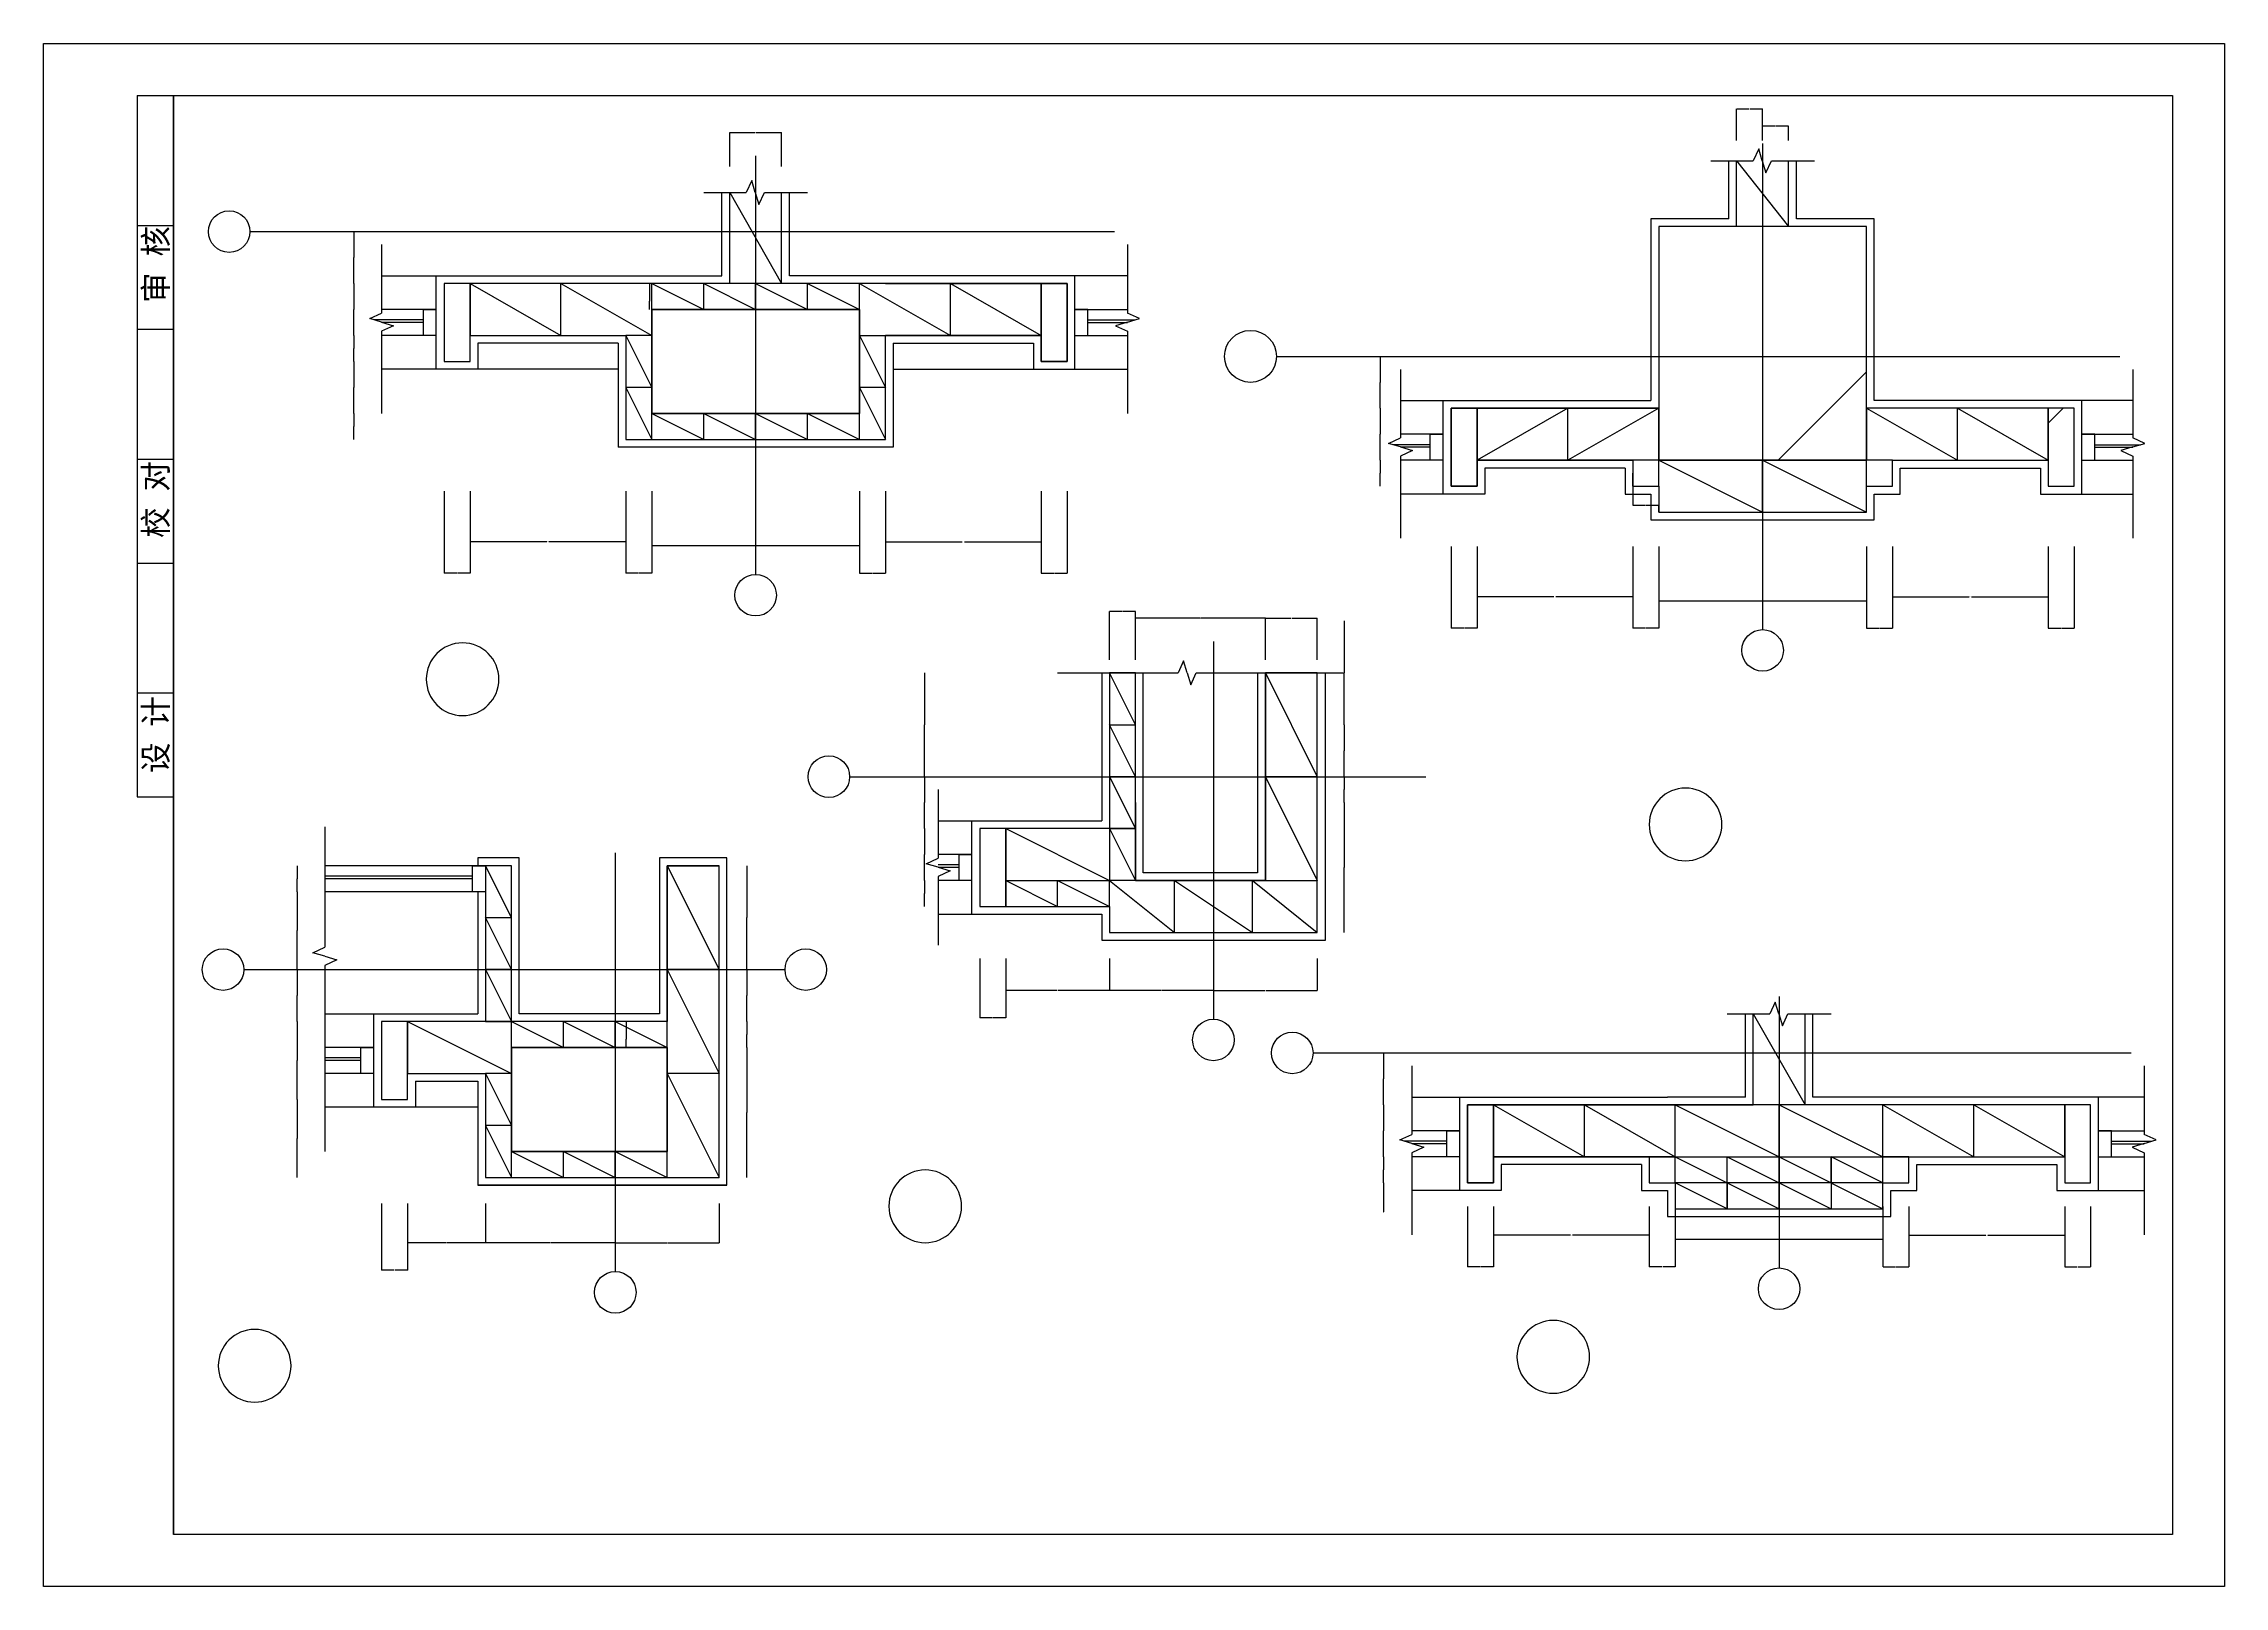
# Model space of a CAD drawing. Header units: metres. Extents: x -304948 to -288070, y -1095 to 10857.
# Drawn here: x -296470 to -288070, y 4917 to 10857 of the extents above; entities that cross this region are included whole.
import ezdxf

# ---------------------------------------------------------------- set-up
doc = ezdxf.new("R2010")
doc.units = ezdxf.units.M
for name, color, linetype in [('A', 230, 'Continuous'), ('DIM', 3, 'Continuous'), ('PUB_TEXT', 7, 'Continuous'), ('TK', 143, 'Continuous'), ('WALL', 7, 'Continuous')]:
    doc.layers.add(name, color=color, linetype=linetype)
doc.dimstyles.get("Standard").update_dxf_attribs({"dimtxt": 2.5, "dimasz": 2.5, "dimexe": 1.25, "dimexo": 0.625, "dimtad": 1, "dimcen": 2.5, "dimazin": 3, "dimtfac": 1, "dimtmove": 0, "dimatfit": 3})

# ---------------------------------------------------------------- blocks, each defined once
blk = doc.blocks.new('_INDEX1')
blk.add_lwpolyline([(-0.5, 0, 1), (0.5, 0, 1)], format="xyb", close=True)
blk = doc.blocks.new('*D51')
for p, q in [((-294127.82, 9133.23), (-294127.82, 8923.23)), ((-293327.82, 9133.23), (-293327.82, 8923.23)), ((-293729.32, 8923.23), (-294128.07, 8923.23)), ((-293327.57, 8923.23), (-293726.32, 8923.23))]:
    blk.add_line(p, q)
at = {"layer": 'Defpoints'}
for p in [(-294127.82, 9133.23), (-293327.82, 9133.23), (-293327.82, 8923.23)]:
    blk.add_point(p, dxfattribs=at)
at = {"layer": 'DIM', "insert": (-293727.82, 8923.23), "char_height": 1, "attachment_point": 5}
blk.add_mtext('800', dxfattribs=at)
blk = doc.blocks.new('*D52')
for p, q in [((-294227.82, 9133.23), (-294227.82, 8818.23)), ((-294127.82, 9133.23), (-294127.82, 8818.23)), ((-294179.32, 8818.23), (-294228.07, 8818.23)), ((-294127.57, 8818.23), (-294176.32, 8818.23))]:
    blk.add_line(p, q)
at = {"layer": 'Defpoints'}
for p in [(-294227.82, 9133.23), (-294127.82, 9133.23), (-294127.82, 8818.23)]:
    blk.add_point(p, dxfattribs=at)
at = {"layer": 'DIM', "insert": (-294177.82, 8818.23), "char_height": 1, "attachment_point": 5}
blk.add_mtext('100', dxfattribs=at)
blk = doc.blocks.new('*D53')
for p, q in [((-294927.82, 9133.23), (-294927.82, 8818.23)), ((-294827.82, 9133.23), (-294827.82, 8818.23)), ((-294879.32, 8818.23), (-294928.07, 8818.23)), ((-294827.57, 8818.23), (-294876.32, 8818.23))]:
    blk.add_line(p, q)
at = {"layer": 'Defpoints'}
for p in [(-294927.82, 9133.23), (-294827.82, 9133.23), (-294827.82, 8818.23)]:
    blk.add_point(p, dxfattribs=at)
at = {"layer": 'DIM', "insert": (-294877.82, 8818.23), "char_height": 1, "attachment_point": 5}
blk.add_mtext('100', dxfattribs=at)
blk = doc.blocks.new('*D54')
for p, q in [((-294827.82, 9133.23), (-294827.82, 8938.94)), ((-294227.82, 9133.23), (-294227.82, 8938.94)), ((-294531.82, 8938.94), (-294828.07, 8938.94)), ((-294227.57, 8938.94), (-294523.82, 8938.94))]:
    blk.add_line(p, q)
at = {"layer": 'Defpoints'}
for p in [(-294827.82, 9133.23), (-294227.82, 9133.23), (-294227.82, 8938.94)]:
    blk.add_point(p, dxfattribs=at)
at = {"layer": 'DIM', "insert": (-294527.82, 8938.94), "char_height": 1, "attachment_point": 5}
blk.add_mtext('600(300)', dxfattribs=at)
blk = doc.blocks.new('*D55')
for p, q in [((-292627.82, 9133.23), (-292627.82, 8818.23)), ((-292527.82, 9133.23), (-292527.82, 8818.23)), ((-292627.57, 8818.23), (-292579.32, 8818.23)), ((-292576.32, 8818.23), (-292528.07, 8818.23))]:
    blk.add_line(p, q)
at = {"layer": 'Defpoints'}
for p in [(-292627.82, 9133.23), (-292527.82, 9133.23), (-292627.82, 8818.23)]:
    blk.add_point(p, dxfattribs=at)
at = {"layer": 'DIM', "insert": (-292577.82, 8818.23), "char_height": 1, "attachment_point": 5}
blk.add_mtext('100', dxfattribs=at)
blk = doc.blocks.new('*D56')
for p, q in [((-293227.82, 9133.23), (-293227.82, 8938.94)), ((-292627.82, 9133.23), (-292627.82, 8938.94)), ((-293227.57, 8938.94), (-292931.82, 8938.94)), ((-292923.82, 8938.94), (-292628.07, 8938.94))]:
    blk.add_line(p, q)
at = {"layer": 'Defpoints'}
for p in [(-293227.82, 9133.23), (-292627.82, 9133.23), (-293227.82, 8938.94)]:
    blk.add_point(p, dxfattribs=at)
at = {"layer": 'DIM', "insert": (-292927.82, 8938.94), "char_height": 1, "attachment_point": 5}
blk.add_mtext('600(300)', dxfattribs=at)
blk = doc.blocks.new('*D57')
for p, q in [((-293327.82, 9133.23), (-293327.82, 8818.23)), ((-293227.82, 9133.23), (-293227.82, 8818.23)), ((-293327.57, 8818.23), (-293279.32, 8818.23)), ((-293276.32, 8818.23), (-293228.07, 8818.23))]:
    blk.add_line(p, q)
at = {"layer": 'Defpoints'}
for p in [(-293327.82, 9133.23), (-293227.82, 9133.23), (-293327.82, 8818.23)]:
    blk.add_point(p, dxfattribs=at)
at = {"layer": 'DIM', "insert": (-293277.82, 8818.23), "char_height": 1, "attachment_point": 5}
blk.add_mtext('100', dxfattribs=at)
blk = doc.blocks.new('*D58')
for p, q in [((-295275.99, 9683.23), (-295276.24, 9683.23)), ((-295275.74, 9733.23), (-295275.74, 9683.23)), ((-295275.74, 9633.23), (-295275.74, 9683.23)), ((-295275.74, 9683.23), (-295275.74, 9683.23)), ((-295275.49, 9683.23), (-295275.24, 9683.23))]:
    blk.add_line(p, q)
at = {"layer": 'Defpoints'}
for p in [(-295275.74, 9733.23), (-295275.74, 9683.23), (-295275.74, 9633.23)]:
    blk.add_point(p, dxfattribs=at)
at = {"layer": 'DIM', "insert": (-295275.74, 9684.355), "char_height": 1, "attachment_point": 5}
blk.add_mtext('0', dxfattribs=at)
blk = doc.blocks.new('*D59')
for p, q in [((-295275.74, 9633.23), (-295275.74, 9533.23)), ((-295275.99, 9533.23), (-295276.24, 9533.23)), ((-295275.74, 9433.23), (-295275.74, 9533.23)), ((-295275.74, 9533.23), (-295275.74, 9533.23)), ((-295275.49, 9533.23), (-295275.24, 9533.23))]:
    blk.add_line(p, q)
at = {"layer": 'Defpoints'}
for p in [(-295275.74, 9633.23), (-295275.74, 9533.23), (-295275.74, 9433.23)]:
    blk.add_point(p, dxfattribs=at)
at = {"layer": 'DIM', "insert": (-295275.74, 9534.355), "char_height": 1, "attachment_point": 5}
blk.add_mtext('0', dxfattribs=at)
blk = doc.blocks.new('*D60')
for p, q in [((-295275.74, 9433.23), (-295275.74, 9383.23)), ((-295275.99, 9383.23), (-295276.24, 9383.23)), ((-295275.74, 9333.23), (-295275.74, 9383.23)), ((-295275.74, 9383.23), (-295275.74, 9383.23)), ((-295275.49, 9383.23), (-295275.24, 9383.23))]:
    blk.add_line(p, q)
at = {"layer": 'Defpoints'}
for p in [(-295275.74, 9433.23), (-295275.74, 9383.23), (-295275.74, 9333.23)]:
    blk.add_point(p, dxfattribs=at)
at = {"layer": 'DIM', "insert": (-295275.74, 9384.355), "char_height": 1, "attachment_point": 5}
blk.add_mtext('0', dxfattribs=at)
blk = doc.blocks.new('*D61')
for p, q in [((-295275.74, 10133.23), (-295275.74, 10033.23)), ((-295275.99, 10033.23), (-295276.24, 10033.23)), ((-295275.74, 9933.23), (-295275.74, 10033.23)), ((-295275.74, 10033.23), (-295275.74, 10033.23)), ((-295275.49, 10033.23), (-295275.24, 10033.23))]:
    blk.add_line(p, q)
at = {"layer": 'Defpoints'}
for p in [(-295275.74, 10133.23), (-295275.74, 10033.23), (-295275.74, 9933.23)]:
    blk.add_point(p, dxfattribs=at)
at = {"layer": 'DIM', "insert": (-295275.74, 10034.355), "char_height": 1, "attachment_point": 5}
blk.add_mtext('0', dxfattribs=at)
blk = doc.blocks.new('*D62')
for p, q in [((-295275.74, 9933.23), (-295275.74, 9833.23)), ((-295275.99, 9833.23), (-295276.24, 9833.23)), ((-295275.74, 9733.23), (-295275.74, 9833.23)), ((-295275.74, 9833.23), (-295275.74, 9833.23)), ((-295275.49, 9833.23), (-295275.24, 9833.23))]:
    blk.add_line(p, q)
at = {"layer": 'Defpoints'}
for p in [(-295275.74, 9933.23), (-295275.74, 9833.23), (-295275.74, 9733.23)]:
    blk.add_point(p, dxfattribs=at)
at = {"layer": 'DIM', "insert": (-295275.74, 9834.355), "char_height": 1, "attachment_point": 5}
blk.add_mtext('0', dxfattribs=at)
blk = doc.blocks.new('*D63')
for p, q in [((-294136.21, 9933.23), (-294136.21, 9865.86)), ((-294136.46, 9865.86), (-294136.71, 9865.86)), ((-294136.21, 9833.23), (-294136.21, 9865.86)), ((-294136.21, 9865.86), (-294136.21, 9865.86)), ((-294135.96, 9865.86), (-294135.71, 9865.86))]:
    blk.add_line(p, q)
at = {"layer": 'Defpoints'}
for p in [(-294136.21, 9933.23), (-294136.21, 9865.86), (-294136.21, 9833.23)]:
    blk.add_point(p, dxfattribs=at)
at = {"layer": 'DIM', "insert": (-294136.21, 9866.985), "char_height": 1, "attachment_point": 5}
blk.add_mtext('0', dxfattribs=at)
blk = doc.blocks.new('*D64')
for p, q in [((-293827.82, 10383.23), (-293827.82, 10514.34)), ((-293827.57, 10514.34), (-293729.32, 10514.34)), ((-293726.32, 10514.34), (-293628.07, 10514.34)), ((-293627.82, 10383.23), (-293627.82, 10514.34))]:
    blk.add_line(p, q)
at = {"layer": 'Defpoints'}
for p in [(-293827.82, 10514.34), (-293827.82, 10383.23), (-293627.82, 10383.23)]:
    blk.add_point(p, dxfattribs=at)
at = {"layer": 'DIM', "insert": (-293727.82, 10514.34), "char_height": 1, "attachment_point": 5}
blk.add_mtext('200', dxfattribs=at)
blk = doc.blocks.new('*D65')
for p, q in [((-294768.34, 6391.7), (-294768.34, 6239.04)), ((-294268.34, 6391.7), (-294268.34, 6239.04)), ((-294519.84, 6239.04), (-294768.59, 6239.04)), ((-294268.09, 6239.04), (-294516.84, 6239.04))]:
    blk.add_line(p, q)
at = {"layer": 'Defpoints'}
for p in [(-294768.34, 6391.7), (-294268.34, 6391.7), (-294268.34, 6239.04)]:
    blk.add_point(p, dxfattribs=at)
at = {"layer": 'DIM', "insert": (-294518.34, 6239.04), "char_height": 1, "attachment_point": 5}
blk.add_mtext('500', dxfattribs=at)
blk = doc.blocks.new('*D66')
for p, q in [((-295168.34, 6391.7), (-295168.34, 6134.04)), ((-295068.34, 6391.7), (-295068.34, 6134.04)), ((-295119.84, 6134.04), (-295168.59, 6134.04)), ((-295068.09, 6134.04), (-295116.84, 6134.04))]:
    blk.add_line(p, q)
at = {"layer": 'Defpoints'}
for p in [(-295168.34, 6391.7), (-295068.34, 6391.7), (-295068.34, 6134.04)]:
    blk.add_point(p, dxfattribs=at)
at = {"layer": 'DIM', "insert": (-295118.34, 6134.04), "char_height": 1, "attachment_point": 5}
blk.add_mtext('100', dxfattribs=at)
blk = doc.blocks.new('*D67')
for p, q in [((-295068.34, 6391.7), (-295068.34, 6239.04)), ((-294768.34, 6391.7), (-294768.34, 6239.04)), ((-294919.84, 6239.04), (-295068.59, 6239.04)), ((-294768.09, 6239.04), (-294916.84, 6239.04))]:
    blk.add_line(p, q)
at = {"layer": 'Defpoints'}
for p in [(-295068.34, 6391.7), (-294768.34, 6391.7), (-294768.34, 6239.04)]:
    blk.add_point(p, dxfattribs=at)
at = {"layer": 'DIM', "insert": (-294918.34, 6239.04), "char_height": 1, "attachment_point": 5}
blk.add_mtext('300', dxfattribs=at)
blk = doc.blocks.new('*D68')
for p, q in [((-294268.34, 6391.7), (-294268.34, 6239.04)), ((-293868.34, 6391.7), (-293868.34, 6239.04)), ((-294268.09, 6239.04), (-294069.84, 6239.04)), ((-294066.84, 6239.04), (-293868.59, 6239.04))]:
    blk.add_line(p, q)
at = {"layer": 'Defpoints'}
for p in [(-294268.34, 6391.7), (-293868.34, 6391.7), (-294268.34, 6239.04)]:
    blk.add_point(p, dxfattribs=at)
at = {"layer": 'DIM', "insert": (-294068.34, 6239.04), "char_height": 1, "attachment_point": 5}
blk.add_mtext('400', dxfattribs=at)
blk = doc.blocks.new('*D69')
for p, q in [((-295493.46, 6791.7), (-295493.46, 6641.7)), ((-295493.71, 6641.7), (-295493.96, 6641.7)), ((-295493.46, 6491.7), (-295493.46, 6641.7)), ((-295493.46, 6641.7), (-295493.46, 6641.7)), ((-295493.21, 6641.7), (-295492.96, 6641.7))]:
    blk.add_line(p, q)
at = {"layer": 'Defpoints'}
for p in [(-295493.46, 6791.7), (-295493.46, 6641.7), (-295493.46, 6491.7)]:
    blk.add_point(p, dxfattribs=at)
at = {"layer": 'DIM', "insert": (-295493.46, 6642.825), "char_height": 1, "attachment_point": 5}
blk.add_mtext('0', dxfattribs=at)
blk = doc.blocks.new('*D70')
for p, q in [((-295493.46, 7291.7), (-295493.46, 7191.7)), ((-295493.71, 7191.7), (-295493.96, 7191.7)), ((-295493.46, 7091.7), (-295493.46, 7191.7)), ((-295493.46, 7191.7), (-295493.46, 7191.7)), ((-295493.21, 7191.7), (-295492.96, 7191.7))]:
    blk.add_line(p, q)
at = {"layer": 'Defpoints'}
for p in [(-295493.46, 7291.7), (-295493.46, 7191.7), (-295493.46, 7091.7)]:
    blk.add_point(p, dxfattribs=at)
at = {"layer": 'DIM', "insert": (-295493.46, 7192.825), "char_height": 1, "attachment_point": 5}
blk.add_mtext('0', dxfattribs=at)
blk = doc.blocks.new('*D71')
for p, q in [((-295493.46, 7091.7), (-295493.46, 6941.7)), ((-295493.71, 6941.7), (-295493.96, 6941.7)), ((-295493.46, 6791.7), (-295493.46, 6941.7)), ((-295493.46, 6941.7), (-295493.46, 6941.7)), ((-295493.21, 6941.7), (-295492.96, 6941.7))]:
    blk.add_line(p, q)
at = {"layer": 'Defpoints'}
for p in [(-295493.46, 7091.7), (-295493.46, 6941.7), (-295493.46, 6791.7)]:
    blk.add_point(p, dxfattribs=at)
at = {"layer": 'DIM', "insert": (-295493.46, 6942.825), "char_height": 1, "attachment_point": 5}
blk.add_mtext('0', dxfattribs=at)
blk = doc.blocks.new('*D72')
for p, q in [((-294226.73, 7091.7), (-294226.73, 7024.33)), ((-294226.98, 7024.33), (-294227.23, 7024.33)), ((-294226.73, 6991.7), (-294226.73, 7024.33)), ((-294226.73, 7024.33), (-294226.73, 7024.33)), ((-294226.48, 7024.33), (-294226.23, 7024.33))]:
    blk.add_line(p, q)
at = {"layer": 'Defpoints'}
for p in [(-294226.73, 7091.7), (-294226.73, 7024.33), (-294226.73, 6991.7)]:
    blk.add_point(p, dxfattribs=at)
at = {"layer": 'DIM', "insert": (-294226.73, 7025.455), "char_height": 1, "attachment_point": 5}
blk.add_mtext('0', dxfattribs=at)
blk = doc.blocks.new('*D73')
for p, q in [((-293761.79, 7091.7), (-293761.79, 7041.7)), ((-293762.04, 7041.7), (-293762.29, 7041.7)), ((-293761.79, 6991.7), (-293761.79, 7041.7)), ((-293761.79, 7041.7), (-293761.79, 7041.7)), ((-293761.54, 7041.7), (-293761.29, 7041.7))]:
    blk.add_line(p, q)
at = {"layer": 'Defpoints'}
for p in [(-293761.79, 7091.7), (-293761.79, 7041.7), (-293761.79, 6991.7)]:
    blk.add_point(p, dxfattribs=at)
at = {"layer": 'DIM', "insert": (-293761.79, 7042.825), "char_height": 1, "attachment_point": 5}
blk.add_mtext('0', dxfattribs=at)
blk = doc.blocks.new('*D74')
for p, q in [((-293761.79, 6991.7), (-293761.79, 6741.7)), ((-293762.04, 6741.7), (-293762.29, 6741.7)), ((-293761.79, 6491.7), (-293761.79, 6741.7)), ((-293761.79, 6741.7), (-293761.79, 6741.7)), ((-293761.54, 6741.7), (-293761.29, 6741.7))]:
    blk.add_line(p, q)
at = {"layer": 'Defpoints'}
for p in [(-293761.79, 6991.7), (-293761.79, 6741.7), (-293761.79, 6491.7)]:
    blk.add_point(p, dxfattribs=at)
at = {"layer": 'DIM', "insert": (-293761.79, 6742.825), "char_height": 1, "attachment_point": 5}
blk.add_mtext('0', dxfattribs=at)
blk = doc.blocks.new('*D75')
for p, q in [((-293761.79, 7291.7), (-293761.79, 7191.7)), ((-293762.04, 7191.7), (-293762.29, 7191.7)), ((-293761.79, 7091.7), (-293761.79, 7191.7)), ((-293761.79, 7191.7), (-293761.79, 7191.7)), ((-293761.54, 7191.7), (-293761.29, 7191.7))]:
    blk.add_line(p, q)
at = {"layer": 'Defpoints'}
for p in [(-293761.79, 7291.7), (-293761.79, 7191.7), (-293761.79, 7091.7)]:
    blk.add_point(p, dxfattribs=at)
at = {"layer": 'DIM', "insert": (-293761.79, 7192.825), "char_height": 1, "attachment_point": 5}
blk.add_mtext('0', dxfattribs=at)
blk = doc.blocks.new('*D76')
for p, q in [((-293761.79, 7691.7), (-293761.79, 7491.7)), ((-293762.04, 7491.7), (-293762.29, 7491.7)), ((-293761.79, 7291.7), (-293761.79, 7491.7)), ((-293761.79, 7491.7), (-293761.79, 7491.7)), ((-293761.54, 7491.7), (-293761.29, 7491.7))]:
    blk.add_line(p, q)
at = {"layer": 'Defpoints'}
for p in [(-293761.79, 7691.7), (-293761.79, 7491.7), (-293761.79, 7291.7)]:
    blk.add_point(p, dxfattribs=at)
at = {"layer": 'DIM', "insert": (-293761.79, 7492.825), "char_height": 1, "attachment_point": 5}
blk.add_mtext('0', dxfattribs=at)
blk = doc.blocks.new('*D77')
for p, q in [((-295493.46, 7591.7), (-295493.46, 7441.7)), ((-295493.71, 7441.7), (-295493.96, 7441.7)), ((-295493.46, 7291.7), (-295493.46, 7441.7)), ((-295493.46, 7441.7), (-295493.46, 7441.7)), ((-295493.21, 7441.7), (-295492.96, 7441.7))]:
    blk.add_line(p, q)
at = {"layer": 'Defpoints'}
for p in [(-295493.46, 7591.7), (-295493.46, 7441.7), (-295493.46, 7291.7)]:
    blk.add_point(p, dxfattribs=at)
at = {"layer": 'DIM', "insert": (-295493.46, 7442.825), "char_height": 1, "attachment_point": 5}
blk.add_mtext('0', dxfattribs=at)
blk = doc.blocks.new('*D78')
for p, q in [((-295493.46, 7691.7), (-295493.46, 7641.7)), ((-295493.71, 7641.7), (-295493.96, 7641.7)), ((-295493.46, 7591.7), (-295493.46, 7641.7)), ((-295493.46, 7641.7), (-295493.46, 7641.7)), ((-295493.21, 7641.7), (-295492.96, 7641.7))]:
    blk.add_line(p, q)
at = {"layer": 'Defpoints'}
for p in [(-295493.46, 7691.7), (-295493.46, 7641.7), (-295493.46, 7591.7)]:
    blk.add_point(p, dxfattribs=at)
at = {"layer": 'DIM', "insert": (-295493.46, 7642.825), "char_height": 1, "attachment_point": 5}
blk.add_mtext('0', dxfattribs=at)
blk = doc.blocks.new('*D79')
for p, q in [((-293077.96, 7834.48), (-293077.96, 7734.48)), ((-293078.21, 7734.48), (-293078.46, 7734.48)), ((-293077.96, 7634.48), (-293077.96, 7734.48)), ((-293077.96, 7734.48), (-293077.96, 7734.48)), ((-293077.71, 7734.48), (-293077.46, 7734.48))]:
    blk.add_line(p, q)
at = {"layer": 'Defpoints'}
for p in [(-293077.96, 7834.48), (-293077.96, 7734.48), (-293077.96, 7634.48)]:
    blk.add_point(p, dxfattribs=at)
at = {"layer": 'DIM', "insert": (-293077.96, 7735.605), "char_height": 1, "attachment_point": 5}
blk.add_mtext('0', dxfattribs=at)
blk = doc.blocks.new('*D80')
for p, q in [((-291461.2, 7934.48), (-291461.2, 7684.48)), ((-291461.45, 7684.48), (-291461.7, 7684.48)), ((-291461.2, 7434.48), (-291461.2, 7684.48)), ((-291461.2, 7684.48), (-291461.2, 7684.48)), ((-291460.95, 7684.48), (-291460.7, 7684.48))]:
    blk.add_line(p, q)
at = {"layer": 'Defpoints'}
for p in [(-291461.2, 7934.48), (-291461.2, 7684.48), (-291461.2, 7434.48)]:
    blk.add_point(p, dxfattribs=at)
at = {"layer": 'DIM', "insert": (-291461.2, 7685.605), "char_height": 1, "attachment_point": 5}
blk.add_mtext('0', dxfattribs=at)
blk = doc.blocks.new('*D81')
for p, q in [((-292864.51, 7334.48), (-292864.51, 7105.7)), ((-292764.51, 7334.48), (-292764.51, 7105.7)), ((-292816.01, 7105.7), (-292864.76, 7105.7)), ((-292764.26, 7105.7), (-292813.01, 7105.7))]:
    blk.add_line(p, q)
at = {"layer": 'Defpoints'}
for p in [(-292864.51, 7334.48), (-292764.51, 7334.48), (-292764.51, 7105.7)]:
    blk.add_point(p, dxfattribs=at)
at = {"layer": 'DIM', "insert": (-292814.51, 7105.7), "char_height": 1, "attachment_point": 5}
blk.add_mtext('100', dxfattribs=at)
blk = doc.blocks.new('*D82')
for p, q in [((-291964.51, 7334.48), (-291964.51, 7210.7)), ((-291564.51, 7334.48), (-291564.51, 7210.7)), ((-291964.26, 7210.7), (-291766.01, 7210.7)), ((-291763.01, 7210.7), (-291564.76, 7210.7))]:
    blk.add_line(p, q)
at = {"layer": 'Defpoints'}
for p in [(-291964.51, 7334.48), (-291564.51, 7334.48), (-291964.51, 7210.7)]:
    blk.add_point(p, dxfattribs=at)
at = {"layer": 'DIM', "insert": (-291764.51, 7210.7), "char_height": 1, "attachment_point": 5}
blk.add_mtext('400', dxfattribs=at)
blk = doc.blocks.new('*D83')
for p, q in [((-292364.51, 7334.48), (-292364.51, 7210.7)), ((-291964.51, 7334.48), (-291964.51, 7210.7)), ((-292166.01, 7210.7), (-292364.76, 7210.7)), ((-291964.26, 7210.7), (-292163.01, 7210.7))]:
    blk.add_line(p, q)
at = {"layer": 'Defpoints'}
for p in [(-292364.51, 7334.48), (-291964.51, 7334.48), (-291964.51, 7210.7)]:
    blk.add_point(p, dxfattribs=at)
at = {"layer": 'DIM', "insert": (-292164.51, 7210.7), "char_height": 1, "attachment_point": 5}
blk.add_mtext('400', dxfattribs=at)
blk = doc.blocks.new('*D84')
for p, q in [((-293078.21, 7584.48), (-293078.46, 7584.48)), ((-293077.96, 7634.48), (-293077.96, 7584.48)), ((-293077.96, 7534.48), (-293077.96, 7584.48)), ((-293077.96, 7584.48), (-293077.96, 7584.48)), ((-293077.71, 7584.48), (-293077.46, 7584.48))]:
    blk.add_line(p, q)
at = {"layer": 'Defpoints'}
for p in [(-293077.96, 7634.48), (-293077.96, 7584.48), (-293077.96, 7534.48)]:
    blk.add_point(p, dxfattribs=at)
at = {"layer": 'DIM', "insert": (-293077.96, 7585.605), "char_height": 1, "attachment_point": 5}
blk.add_mtext('0', dxfattribs=at)
blk = doc.blocks.new('*D85')
for p, q in [((-291461.2, 8634.48), (-291461.2, 8434.48)), ((-291461.45, 8434.48), (-291461.7, 8434.48)), ((-291461.2, 8234.48), (-291461.2, 8434.48)), ((-291461.2, 8434.48), (-291461.2, 8434.48)), ((-291460.95, 8434.48), (-291460.7, 8434.48))]:
    blk.add_line(p, q)
at = {"layer": 'Defpoints'}
for p in [(-291461.2, 8634.48), (-291461.2, 8434.48), (-291461.2, 8234.48)]:
    blk.add_point(p, dxfattribs=at)
at = {"layer": 'DIM', "insert": (-291461.2, 8435.605), "char_height": 1, "attachment_point": 5}
blk.add_mtext('0', dxfattribs=at)
blk = doc.blocks.new('*D86')
for p, q in [((-293077.96, 8434.48), (-293077.96, 8234.48)), ((-293078.21, 8234.48), (-293078.46, 8234.48)), ((-293077.96, 8034.48), (-293077.96, 8234.48)), ((-293077.96, 8234.48), (-293077.96, 8234.48)), ((-293077.71, 8234.48), (-293077.46, 8234.48))]:
    blk.add_line(p, q)
at = {"layer": 'Defpoints'}
for p in [(-293077.96, 8434.48), (-293077.96, 8234.48), (-293077.96, 8034.48)]:
    blk.add_point(p, dxfattribs=at)
at = {"layer": 'DIM', "insert": (-293077.96, 8235.605), "char_height": 1, "attachment_point": 5}
blk.add_mtext('0', dxfattribs=at)
blk = doc.blocks.new('*D87')
for p, q in [((-293077.96, 8034.48), (-293077.96, 7934.48)), ((-293078.21, 7934.48), (-293078.46, 7934.48)), ((-293077.96, 7834.48), (-293077.96, 7934.48)), ((-293077.96, 7934.48), (-293077.96, 7934.48)), ((-293077.71, 7934.48), (-293077.46, 7934.48))]:
    blk.add_line(p, q)
at = {"layer": 'Defpoints'}
for p in [(-293077.96, 8034.48), (-293077.96, 7934.48), (-293077.96, 7834.48)]:
    blk.add_point(p, dxfattribs=at)
at = {"layer": 'DIM', "insert": (-293077.96, 7935.605), "char_height": 1, "attachment_point": 5}
blk.add_mtext('0', dxfattribs=at)
blk = doc.blocks.new('*D88')
for p, q in [((-291461.2, 8234.48), (-291461.2, 8134.48)), ((-291461.45, 8134.48), (-291461.7, 8134.48)), ((-291461.2, 8034.48), (-291461.2, 8134.48)), ((-291461.2, 8134.48), (-291461.2, 8134.48)), ((-291460.95, 8134.48), (-291460.7, 8134.48))]:
    blk.add_line(p, q)
at = {"layer": 'Defpoints'}
for p in [(-291461.2, 8234.48), (-291461.2, 8134.48), (-291461.2, 8034.48)]:
    blk.add_point(p, dxfattribs=at)
at = {"layer": 'DIM', "insert": (-291461.2, 8135.605), "char_height": 1, "attachment_point": 5}
blk.add_mtext('0', dxfattribs=at)
blk = doc.blocks.new('*D89')
for p, q in [((-291461.45, 7984.48), (-291461.7, 7984.48)), ((-291461.2, 8034.48), (-291461.2, 7984.48)), ((-291461.2, 7934.48), (-291461.2, 7984.48)), ((-291461.2, 7984.48), (-291461.2, 7984.48)), ((-291460.95, 7984.48), (-291460.7, 7984.48))]:
    blk.add_line(p, q)
at = {"layer": 'Defpoints'}
for p in [(-291461.2, 8034.48), (-291461.2, 7984.48), (-291461.2, 7934.48)]:
    blk.add_point(p, dxfattribs=at)
at = {"layer": 'DIM', "insert": (-291461.2, 7985.605), "char_height": 1, "attachment_point": 5}
blk.add_mtext('0', dxfattribs=at)
blk = doc.blocks.new('*D90')
for p, q in [((-291764.51, 8484.48), (-291764.51, 8645.14)), ((-291764.26, 8645.14), (-291666.01, 8645.14)), ((-291663.01, 8645.14), (-291564.76, 8645.14)), ((-291564.51, 8484.48), (-291564.51, 8645.14))]:
    blk.add_line(p, q)
at = {"layer": 'Defpoints'}
for p in [(-291764.51, 8645.14), (-291764.51, 8484.48), (-291564.51, 8484.48)]:
    blk.add_point(p, dxfattribs=at)
at = {"layer": 'DIM', "insert": (-291664.51, 8645.14), "char_height": 1, "attachment_point": 5}
blk.add_mtext('200', dxfattribs=at)
blk = doc.blocks.new('*D91')
for p, q in [((-292016.01, 8645.14), (-292264.76, 8645.14)), ((-292264.51, 8484.48), (-292264.51, 8645.14)), ((-291764.26, 8645.14), (-292013.01, 8645.14)), ((-291764.51, 8484.48), (-291764.51, 8645.14))]:
    blk.add_line(p, q)
at = {"layer": 'Defpoints'}
for p in [(-291764.51, 8645.14), (-292264.51, 8484.48), (-291764.51, 8484.48)]:
    blk.add_point(p, dxfattribs=at)
at = {"layer": 'DIM', "insert": (-292014.51, 8645.14), "char_height": 1, "attachment_point": 5}
blk.add_mtext('500', dxfattribs=at)
blk = doc.blocks.new('*D92')
for p, q in [((-292316.01, 8670.14), (-292364.76, 8670.14)), ((-292364.51, 8484.48), (-292364.51, 8670.14)), ((-292264.26, 8670.14), (-292313.01, 8670.14)), ((-292264.51, 8484.48), (-292264.51, 8670.14))]:
    blk.add_line(p, q)
at = {"layer": 'Defpoints'}
for p in [(-292264.51, 8670.14), (-292364.51, 8484.48), (-292264.51, 8484.48)]:
    blk.add_point(p, dxfattribs=at)
at = {"layer": 'DIM', "insert": (-292314.51, 8670.14), "char_height": 1, "attachment_point": 5}
blk.add_mtext('100', dxfattribs=at)
blk = doc.blocks.new('*D93')
for p, q in [((-292764.51, 7334.48), (-292764.51, 7210.7)), ((-292364.51, 7334.48), (-292364.51, 7210.7)), ((-292566.01, 7210.7), (-292764.76, 7210.7)), ((-292364.26, 7210.7), (-292563.01, 7210.7))]:
    blk.add_line(p, q)
at = {"layer": 'Defpoints'}
for p in [(-292764.51, 7334.48), (-292364.51, 7334.48), (-292364.51, 7210.7)]:
    blk.add_point(p, dxfattribs=at)
at = {"layer": 'DIM', "insert": (-292564.51, 7210.7), "char_height": 1, "attachment_point": 5}
blk.add_mtext('400', dxfattribs=at)
blk = doc.blocks.new('*D94')
for p, q in [((-291321.76, 9252.79), (-291321.76, 9202.79)), ((-291322.01, 9202.79), (-291322.26, 9202.79)), ((-291321.76, 9152.79), (-291321.76, 9202.79)), ((-291321.76, 9202.79), (-291321.76, 9202.79)), ((-291321.51, 9202.79), (-291321.26, 9202.79))]:
    blk.add_line(p, q)
at = {"layer": 'Defpoints'}
for p in [(-291321.76, 9252.79), (-291321.76, 9202.79), (-291321.76, 9152.79)]:
    blk.add_point(p, dxfattribs=at)
at = {"layer": 'DIM', "insert": (-291321.76, 9203.915), "char_height": 1, "attachment_point": 5}
blk.add_mtext('0', dxfattribs=at)
blk = doc.blocks.new('*D95')
for p, q in [((-290249.08, 8920.66), (-290249.08, 8710.66)), ((-289449.08, 8920.66), (-289449.08, 8710.66)), ((-289850.58, 8710.66), (-290249.33, 8710.66)), ((-289448.83, 8710.66), (-289847.58, 8710.66))]:
    blk.add_line(p, q)
at = {"layer": 'Defpoints'}
for p in [(-290249.08, 8920.66), (-289449.08, 8920.66), (-289449.08, 8710.66)]:
    blk.add_point(p, dxfattribs=at)
at = {"layer": 'DIM', "insert": (-289849.08, 8710.66), "char_height": 1, "attachment_point": 5}
blk.add_mtext('800', dxfattribs=at)
blk = doc.blocks.new('*D96')
for p, q in [((-290349.08, 8920.66), (-290349.08, 8605.66)), ((-290249.08, 8920.66), (-290249.08, 8605.66)), ((-290300.58, 8605.66), (-290349.33, 8605.66)), ((-290248.83, 8605.66), (-290297.58, 8605.66))]:
    blk.add_line(p, q)
at = {"layer": 'Defpoints'}
for p in [(-290349.08, 8920.66), (-290249.08, 8920.66), (-290249.08, 8605.66)]:
    blk.add_point(p, dxfattribs=at)
at = {"layer": 'DIM', "insert": (-290299.08, 8605.66), "char_height": 1, "attachment_point": 5}
blk.add_mtext('100', dxfattribs=at)
blk = doc.blocks.new('*D97')
for p, q in [((-291049.08, 8920.66), (-291049.08, 8605.66)), ((-290949.08, 8920.66), (-290949.08, 8605.66)), ((-291000.58, 8605.66), (-291049.33, 8605.66)), ((-290948.83, 8605.66), (-290997.58, 8605.66))]:
    blk.add_line(p, q)
at = {"layer": 'Defpoints'}
for p in [(-291049.08, 8920.66), (-290949.08, 8920.66), (-290949.08, 8605.66)]:
    blk.add_point(p, dxfattribs=at)
at = {"layer": 'DIM', "insert": (-290999.08, 8605.66), "char_height": 1, "attachment_point": 5}
blk.add_mtext('100', dxfattribs=at)
blk = doc.blocks.new('*D98')
for p, q in [((-290949.08, 8920.66), (-290949.08, 8726.37)), ((-290349.08, 8920.66), (-290349.08, 8726.37)), ((-290653.08, 8726.37), (-290949.33, 8726.37)), ((-290348.83, 8726.37), (-290645.08, 8726.37))]:
    blk.add_line(p, q)
at = {"layer": 'Defpoints'}
for p in [(-290949.08, 8920.66), (-290349.08, 8920.66), (-290349.08, 8726.37)]:
    blk.add_point(p, dxfattribs=at)
at = {"layer": 'DIM', "insert": (-290649.08, 8726.37), "char_height": 1, "attachment_point": 5}
blk.add_mtext('600(300)', dxfattribs=at)
blk = doc.blocks.new('*D99')
for p, q in [((-288749.08, 8920.66), (-288749.08, 8605.66)), ((-288649.08, 8920.66), (-288649.08, 8605.66)), ((-288748.83, 8605.66), (-288700.58, 8605.66)), ((-288697.58, 8605.66), (-288649.33, 8605.66))]:
    blk.add_line(p, q)
at = {"layer": 'Defpoints'}
for p in [(-288749.08, 8920.66), (-288649.08, 8920.66), (-288749.08, 8605.66)]:
    blk.add_point(p, dxfattribs=at)
at = {"layer": 'DIM', "insert": (-288699.08, 8605.66), "char_height": 1, "attachment_point": 5}
blk.add_mtext('100', dxfattribs=at)
blk = doc.blocks.new('*D100')
for p, q in [((-289349.08, 8920.66), (-289349.08, 8726.37)), ((-288749.08, 8920.66), (-288749.08, 8726.37)), ((-289348.83, 8726.37), (-289053.08, 8726.37)), ((-289045.08, 8726.37), (-288749.33, 8726.37))]:
    blk.add_line(p, q)
at = {"layer": 'Defpoints'}
for p in [(-289349.08, 8920.66), (-288749.08, 8920.66), (-289349.08, 8726.37)]:
    blk.add_point(p, dxfattribs=at)
at = {"layer": 'DIM', "insert": (-289049.08, 8726.37), "char_height": 1, "attachment_point": 5}
blk.add_mtext('600(300)', dxfattribs=at)
blk = doc.blocks.new('*D101')
for p, q in [((-289449.08, 8920.66), (-289449.08, 8605.66)), ((-289349.08, 8920.66), (-289349.08, 8605.66)), ((-289448.83, 8605.66), (-289400.58, 8605.66)), ((-289397.58, 8605.66), (-289349.33, 8605.66))]:
    blk.add_line(p, q)
at = {"layer": 'Defpoints'}
for p in [(-289449.08, 8920.66), (-289349.08, 8920.66), (-289449.08, 8605.66)]:
    blk.add_point(p, dxfattribs=at)
at = {"layer": 'DIM', "insert": (-289399.08, 8605.66), "char_height": 1, "attachment_point": 5}
blk.add_mtext('100', dxfattribs=at)
blk = doc.blocks.new('*D102')
for p, q in [((-291321.76, 9652.79), (-291321.76, 9552.79)), ((-291322.01, 9552.79), (-291322.26, 9552.79)), ((-291321.76, 9452.79), (-291321.76, 9552.79)), ((-291321.76, 9552.79), (-291321.76, 9552.79)), ((-291321.51, 9552.79), (-291321.26, 9552.79))]:
    blk.add_line(p, q)
at = {"layer": 'Defpoints'}
for p in [(-291321.76, 9652.79), (-291321.76, 9552.79), (-291321.76, 9452.79)]:
    blk.add_point(p, dxfattribs=at)
at = {"layer": 'DIM', "insert": (-291321.76, 9553.915), "char_height": 1, "attachment_point": 5}
blk.add_mtext('0', dxfattribs=at)
blk = doc.blocks.new('*D103')
for p, q in [((-291321.76, 9452.79), (-291321.76, 9352.79)), ((-291322.01, 9352.79), (-291322.26, 9352.79)), ((-291321.76, 9252.79), (-291321.76, 9352.79)), ((-291321.76, 9352.79), (-291321.76, 9352.79)), ((-291321.51, 9352.79), (-291321.26, 9352.79))]:
    blk.add_line(p, q)
at = {"layer": 'Defpoints'}
for p in [(-291321.76, 9452.79), (-291321.76, 9352.79), (-291321.76, 9252.79)]:
    blk.add_point(p, dxfattribs=at)
at = {"layer": 'DIM', "insert": (-291321.76, 9353.915), "char_height": 1, "attachment_point": 5}
blk.add_mtext('0', dxfattribs=at)
blk = doc.blocks.new('*D104')
for p, q in [((-289949.08, 10483.4), (-289949.08, 10605.28)), ((-289948.83, 10605.28), (-289900.58, 10605.28)), ((-289897.58, 10605.28), (-289849.33, 10605.28)), ((-289849.08, 10483.4), (-289849.08, 10605.28))]:
    blk.add_line(p, q)
at = {"layer": 'Defpoints'}
for p in [(-289949.08, 10605.28), (-289949.08, 10483.4), (-289849.08, 10483.4)]:
    blk.add_point(p, dxfattribs=at)
at = {"layer": 'DIM', "insert": (-289899.08, 10605.28), "char_height": 1, "attachment_point": 5}
blk.add_mtext('100', dxfattribs=at)
blk = doc.blocks.new('*D105')
for p, q in [((-289800.58, 10538.78), (-289849.33, 10538.78)), ((-289849.08, 10483.4), (-289849.08, 10538.78)), ((-289748.83, 10538.78), (-289797.58, 10538.78)), ((-289749.08, 10483.4), (-289749.08, 10538.78))]:
    blk.add_line(p, q)
at = {"layer": 'Defpoints'}
for p in [(-289749.08, 10538.78), (-289849.08, 10483.4), (-289749.08, 10483.4)]:
    blk.add_point(p, dxfattribs=at)
at = {"layer": 'DIM', "insert": (-289799.08, 10538.78), "char_height": 1, "attachment_point": 5}
blk.add_mtext('100', dxfattribs=at)
blk = doc.blocks.new('*D106')
for p, q in [((-290185.6, 6379.9), (-290185.6, 6252.85)), ((-289385.6, 6379.9), (-289385.6, 6252.85)), ((-289787.1, 6252.85), (-290185.85, 6252.85)), ((-289385.35, 6252.85), (-289784.1, 6252.85))]:
    blk.add_line(p, q)
at = {"layer": 'Defpoints'}
for p in [(-290185.6, 6379.9), (-289385.6, 6379.9), (-289385.6, 6252.85)]:
    blk.add_point(p, dxfattribs=at)
at = {"layer": 'DIM', "insert": (-289785.6, 6252.85), "char_height": 1, "attachment_point": 5}
blk.add_mtext('800', dxfattribs=at)
blk = doc.blocks.new('*D107')
for p, q in [((-290885.6, 6379.9), (-290885.6, 6268.57)), ((-290285.6, 6379.9), (-290285.6, 6268.57)), ((-290589.6, 6268.57), (-290885.85, 6268.57)), ((-290285.35, 6268.57), (-290581.6, 6268.57))]:
    blk.add_line(p, q)
at = {"layer": 'Defpoints'}
for p in [(-290885.6, 6379.9), (-290285.6, 6379.9), (-290285.6, 6268.57)]:
    blk.add_point(p, dxfattribs=at)
at = {"layer": 'DIM', "insert": (-290585.6, 6268.57), "char_height": 1, "attachment_point": 5}
blk.add_mtext('600(300)', dxfattribs=at)
blk = doc.blocks.new('*D108')
for p, q in [((-290985.6, 6379.9), (-290985.6, 6147.85)), ((-290885.6, 6379.9), (-290885.6, 6147.85)), ((-290937.1, 6147.85), (-290985.85, 6147.85)), ((-290885.35, 6147.85), (-290934.1, 6147.85))]:
    blk.add_line(p, q)
at = {"layer": 'Defpoints'}
for p in [(-290985.6, 6379.9), (-290885.6, 6379.9), (-290885.6, 6147.85)]:
    blk.add_point(p, dxfattribs=at)
at = {"layer": 'DIM', "insert": (-290935.6, 6147.85), "char_height": 1, "attachment_point": 5}
blk.add_mtext('100', dxfattribs=at)
blk = doc.blocks.new('*D109')
for p, q in [((-290285.6, 6379.9), (-290285.6, 6147.85)), ((-290185.6, 6379.9), (-290185.6, 6147.85)), ((-290237.1, 6147.85), (-290285.85, 6147.85)), ((-290185.35, 6147.85), (-290234.1, 6147.85))]:
    blk.add_line(p, q)
at = {"layer": 'Defpoints'}
for p in [(-290285.6, 6379.9), (-290185.6, 6379.9), (-290185.6, 6147.85)]:
    blk.add_point(p, dxfattribs=at)
at = {"layer": 'DIM', "insert": (-290235.6, 6147.85), "char_height": 1, "attachment_point": 5}
blk.add_mtext('100', dxfattribs=at)
blk = doc.blocks.new('*D110')
for p, q in [((-289385.6, 6379.9), (-289385.6, 6147.85)), ((-289285.6, 6379.9), (-289285.6, 6147.85)), ((-289385.35, 6147.85), (-289337.1, 6147.85)), ((-289334.1, 6147.85), (-289285.85, 6147.85))]:
    blk.add_line(p, q)
at = {"layer": 'Defpoints'}
for p in [(-289385.6, 6379.9), (-289285.6, 6379.9), (-289385.6, 6147.85)]:
    blk.add_point(p, dxfattribs=at)
at = {"layer": 'DIM', "insert": (-289335.6, 6147.85), "char_height": 1, "attachment_point": 5}
blk.add_mtext('100', dxfattribs=at)
blk = doc.blocks.new('*D111')
for p, q in [((-289285.6, 6379.9), (-289285.6, 6268.57)), ((-288685.6, 6379.9), (-288685.6, 6268.57)), ((-289285.35, 6268.57), (-288989.6, 6268.57)), ((-288981.6, 6268.57), (-288685.85, 6268.57))]:
    blk.add_line(p, q)
at = {"layer": 'Defpoints'}
for p in [(-289285.6, 6379.9), (-288685.6, 6379.9), (-289285.6, 6268.57)]:
    blk.add_point(p, dxfattribs=at)
at = {"layer": 'DIM', "insert": (-288985.6, 6268.57), "char_height": 1, "attachment_point": 5}
blk.add_mtext('600(300)', dxfattribs=at)
blk = doc.blocks.new('*D112')
for p, q in [((-288685.6, 6379.9), (-288685.6, 6147.85)), ((-288585.6, 6379.9), (-288585.6, 6147.85)), ((-288685.35, 6147.85), (-288637.1, 6147.85)), ((-288634.1, 6147.85), (-288585.85, 6147.85))]:
    blk.add_line(p, q)
at = {"layer": 'Defpoints'}
for p in [(-288685.6, 6379.9), (-288585.6, 6379.9), (-288685.6, 6147.85)]:
    blk.add_point(p, dxfattribs=at)
at = {"layer": 'DIM', "insert": (-288635.6, 6147.85), "char_height": 1, "attachment_point": 5}
blk.add_mtext('100', dxfattribs=at)
blk = doc.blocks.new('*D113')
for p, q in [((-291309.19, 6570.71), (-291309.19, 6520.71)), ((-291309.44, 6520.71), (-291309.69, 6520.71)), ((-291309.19, 6470.71), (-291309.19, 6520.71)), ((-291309.19, 6520.71), (-291309.19, 6520.71)), ((-291308.94, 6520.71), (-291308.69, 6520.71))]:
    blk.add_line(p, q)
at = {"layer": 'Defpoints'}
for p in [(-291309.19, 6570.71), (-291309.19, 6520.71), (-291309.19, 6470.71)]:
    blk.add_point(p, dxfattribs=at)
at = {"layer": 'DIM', "insert": (-291309.19, 6521.835), "char_height": 1, "attachment_point": 5}
blk.add_mtext('0', dxfattribs=at)
blk = doc.blocks.new('*D114')
for p, q in [((-291309.19, 6470.71), (-291309.19, 6358.91)), ((-291309.44, 6358.91), (-291309.69, 6358.91)), ((-291309.19, 6370.71), (-291309.19, 6358.91)), ((-291309.19, 6358.91), (-291309.19, 6358.91)), ((-291308.94, 6358.91), (-291308.69, 6358.91))]:
    blk.add_line(p, q)
at = {"layer": 'Defpoints'}
for p in [(-291309.19, 6470.71), (-291309.19, 6370.71), (-291309.19, 6358.91)]:
    blk.add_point(p, dxfattribs=at)
at = {"layer": 'DIM', "insert": (-291309.19, 6360.035), "char_height": 1, "attachment_point": 5}
blk.add_mtext('0', dxfattribs=at)
blk = doc.blocks.new('*D115')
for p, q in [((-291309.19, 6970.71), (-291309.19, 6870.71)), ((-291309.44, 6870.71), (-291309.69, 6870.71)), ((-291309.19, 6770.71), (-291309.19, 6870.71)), ((-291309.19, 6870.71), (-291309.19, 6870.71)), ((-291308.94, 6870.71), (-291308.69, 6870.71))]:
    blk.add_line(p, q)
at = {"layer": 'Defpoints'}
for p in [(-291309.19, 6970.71), (-291309.19, 6870.71), (-291309.19, 6770.71)]:
    blk.add_point(p, dxfattribs=at)
at = {"layer": 'DIM', "insert": (-291309.19, 6871.835), "char_height": 1, "attachment_point": 5}
blk.add_mtext('0', dxfattribs=at)
blk = doc.blocks.new('*D116')
for p, q in [((-291309.19, 6770.71), (-291309.19, 6670.71)), ((-291309.44, 6670.71), (-291309.69, 6670.71)), ((-291309.19, 6570.71), (-291309.19, 6670.71)), ((-291309.19, 6670.71), (-291309.19, 6670.71)), ((-291308.94, 6670.71), (-291308.69, 6670.71))]:
    blk.add_line(p, q)
at = {"layer": 'Defpoints'}
for p in [(-291309.19, 6770.71), (-291309.19, 6670.71), (-291309.19, 6570.71)]:
    blk.add_point(p, dxfattribs=at)
at = {"layer": 'DIM', "insert": (-291309.19, 6671.835), "char_height": 1, "attachment_point": 5}
blk.add_mtext('0', dxfattribs=at)
blk = doc.blocks.new('*D167')
for p, q in [((-290349.08, 9252.79), (-290349.08, 9202.79)), ((-290349.33, 9202.79), (-290349.58, 9202.79)), ((-290349.08, 9152.79), (-290349.08, 9202.79)), ((-290349.08, 9202.79), (-290349.08, 9202.79)), ((-290348.83, 9202.79), (-290348.58, 9202.79))]:
    blk.add_line(p, q)
at = {"layer": 'Defpoints'}
for p in [(-290349.08, 9252.79), (-290349.08, 9202.79), (-290349.08, 9152.79)]:
    blk.add_point(p, dxfattribs=at)
at = {"layer": 'DIM', "insert": (-290349.08, 9203.915), "char_height": 1, "attachment_point": 5}
blk.add_mtext('0', dxfattribs=at)
blk = doc.blocks.new('*D168')
for p, q in [((-290349.08, 9152.79), (-290349.08, 9079.99)), ((-290348.83, 9079.99), (-290300.58, 9079.99)), ((-290297.58, 9079.99), (-290249.33, 9079.99)), ((-290249.08, 9052.79), (-290249.08, 9079.99))]:
    blk.add_line(p, q)
at = {"layer": 'Defpoints'}
for p in [(-290349.08, 9152.79), (-290349.08, 9079.99), (-290249.08, 9052.79)]:
    blk.add_point(p, dxfattribs=at)
at = {"layer": 'DIM', "insert": (-290299.08, 9079.99), "char_height": 1, "attachment_point": 5}
blk.add_mtext('100', dxfattribs=at)

msp = doc.modelspace()

# ---------------------------------------------------------------- hatches: boundary and pattern name
h = msp.add_hatch()
h.set_pattern_fill('AR-CONC', scale=40)
h.paths.add_polyline_path([(-289449.08, 10152.79), (-290249.08, 10152.79), (-290249.08, 9252.79), (-289449.08, 9252.79)])
h = msp.add_hatch()
h.set_pattern_fill('ANSI31', scale=600)
h.paths.add_polyline_path([(-289449.08, 10152.79), (-290249.08, 10152.79), (-290249.08, 9252.79), (-289449.08, 9252.79)])
h = msp.add_hatch()
h.set_pattern_fill('ANSI31', scale=400)
h.paths.add_polyline_path([(-294827.82, 9933.23), (-294927.82, 9933.23), (-294927.82, 9633.23), (-294827.82, 9633.23), (-294827.82, 9733.23)])
h.paths.add_polyline_path([(-292527.82, 9933.23), (-292627.82, 9933.23), (-292627.82, 9733.23), (-292627.82, 9633.23), (-292527.82, 9633.23)])
h = msp.add_hatch()
h.set_pattern_fill('ANSI31', scale=400)
h.paths.add_polyline_path([(-291049.08, 9152.79), (-290949.08, 9152.79), (-290949.08, 9252.79), (-290949.08, 9452.79), (-291049.08, 9452.79)])
h = msp.add_hatch()
h.set_pattern_fill('ANSI31', scale=400)
h.paths.add_polyline_path([(-288649.08, 9452.79), (-288749.08, 9452.79), (-288749.08, 9252.79), (-288749.08, 9152.79), (-288649.08, 9152.79)])
h = msp.add_hatch()
h.set_pattern_fill('ANSI31', scale=400)
h.paths.add_polyline_path([(-295068.34, 7091.7), (-295168.34, 7091.7), (-295168.34, 6791.7), (-295068.34, 6791.7), (-295068.34, 6891.7)])
h = msp.add_hatch()
h.set_pattern_fill('ANSI31', scale=400)
h.paths.add_polyline_path([(-290985.6, 6470.71), (-290885.6, 6470.71), (-290885.6, 6570.71), (-290885.6, 6770.71), (-290985.6, 6770.71)])
h = msp.add_hatch()
h.set_pattern_fill('ANSI31', scale=400)
h.paths.add_polyline_path([(-288585.6, 6770.71), (-288685.6, 6770.71), (-288685.6, 6570.71), (-288685.6, 6470.71), (-288585.6, 6470.71)])

# ---------------------------------------------------------------- linework, layer by layer
for p, q in [((-289864.01, 10451.24), (-289885.41, 10405.06)), ((-289850.28, 10405.06), (-289864.01, 10451.24)), ((-290049.08, 10405.06), (-289885.41, 10405.06)), ((-289979.08, 10182.79), (-289979.08, 10405.06)), ((-289949.08, 10405.06), (-289749.08, 10152.79)), ((-289850.28, 10405.06), (-289836.55, 10358.87)), ((-289836.55, 10358.87), (-289815.15, 10405.06)), ((-289815.15, 10405.06), (-289649.08, 10405.06)), ((-289719.08, 10182.79), (-289719.08, 10405.06)), ((-293927.82, 10283.23), (-293764.15, 10283.23)), ((-293857.82, 9963.23), (-293857.82, 10283.23)), ((-293827.82, 10283.23), (-293627.82, 9933.23)), ((-293742.75, 10329.41), (-293764.15, 10283.23)), ((-293729.02, 10283.23), (-293742.75, 10329.41)), ((-293729.02, 10283.23), (-293715.28, 10237.05)), ((-293715.28, 10237.05), (-293693.88, 10283.23)), ((-293693.88, 10283.23), (-293527.82, 10283.23)), ((-293597.82, 9963.23), (-293597.82, 10283.23)), ((-290279.08, 10182.79), (-290279.08, 9482.79)), ((-289979.08, 10182.79), (-290279.08, 10182.79)), ((-289419.08, 10182.79), (-289719.08, 10182.79)), ((-289419.08, 9482.79), (-289419.08, 10182.79)), ((-295168.36, 10083.23), (-295168.36, 9819.56)), ((-292295.7, 10083.23), (-292295.7, 9819.56)), ((-295168.36, 9963.23), (-293857.82, 9963.23)), ((-294957.82, 9603.23), (-294957.82, 9963.23)), ((-294827.82, 9933.23), (-294477.82, 9733.23)), ((-294477.82, 9733.23), (-294477.82, 9933.23)), ((-294477.82, 9933.23), (-294127.82, 9733.23)), ((-294127.82, 9933.23), (-293927.82, 9833.23)), ((-294127.82, 9833.23), (-294127.82, 9933.23)), ((-293927.82, 9933.23), (-293727.82, 9833.23)), ((-293927.82, 9833.23), (-293927.82, 9933.23)), ((-293727.82, 9933.23), (-293527.82, 9833.23)), ((-293727.82, 9833.23), (-293727.82, 9933.23)), ((-292295.7, 9963.23), (-293597.82, 9963.23)), ((-293527.82, 9933.23), (-293327.82, 9833.23)), ((-293527.82, 9833.23), (-293527.82, 9933.23)), ((-293327.82, 9933.23), (-292977.82, 9733.23)), ((-293327.82, 9833.23), (-293327.82, 9933.23)), ((-293327.82, 9833.23), (-293327.82, 9933.23)), ((-292977.82, 9933.23), (-292627.82, 9733.23)), ((-292977.82, 9733.23), (-292977.82, 9933.23)), ((-292497.82, 9603.23), (-292497.82, 9963.23)), ((-294957.82, 9833.23), (-295168.36, 9833.23)), ((-295007.82, 9733.23), (-295007.82, 9833.23)), ((-295007.82, 9833.23), (-294957.82, 9833.23)), ((-292497.82, 9833.23), (-292295.7, 9833.23)), ((-292447.82, 9833.23), (-292497.82, 9833.23)), ((-292447.82, 9733.23), (-292447.82, 9833.23)), ((-295214.54, 9798.16), (-295168.36, 9819.56)), ((-295168.36, 9784.43), (-295214.54, 9798.16)), ((-295007.82, 9793.23), (-295197.95, 9793.23)), ((-295168.36, 9784.43), (-295122.17, 9770.7)), ((-295007.82, 9783.23), (-295168.36, 9783.23)), ((-295122.17, 9770.7), (-295168.36, 9749.3)), ((-295168.36, 9749.3), (-295168.36, 9433.23)), ((-292447.82, 9793.23), (-292266.1, 9793.23)), ((-292447.82, 9783.23), (-292295.7, 9783.23)), ((-292295.7, 9784.43), (-292341.88, 9770.7)), ((-292341.88, 9770.7), (-292295.7, 9749.3)), ((-292249.51, 9798.16), (-292295.7, 9819.56)), ((-292295.7, 9784.43), (-292249.51, 9798.16)), ((-292295.7, 9749.3), (-292295.7, 9433.23)), ((-294957.82, 9733.23), (-295168.36, 9733.23)), ((-294957.82, 9733.23), (-295007.82, 9733.23)), ((-294797.82, 9703.23), (-294797.82, 9603.23)), ((-294257.82, 9703.23), (-294797.82, 9703.23)), ((-294257.82, 9703.23), (-294257.82, 9303.23)), ((-294127.82, 9733.23), (-294227.82, 9733.23)), ((-294227.82, 9733.23), (-294127.82, 9533.23)), ((-293327.82, 9733.23), (-293227.82, 9533.23)), ((-293327.82, 9733.23), (-293227.82, 9733.23)), ((-293197.82, 9703.23), (-292657.82, 9703.23)), ((-293197.82, 9703.23), (-293197.82, 9303.23)), ((-292657.82, 9703.23), (-292657.82, 9603.23)), ((-292497.82, 9733.23), (-292295.7, 9733.23)), ((-292497.82, 9733.23), (-292447.82, 9733.23)), ((-294257.82, 9603.23), (-295168.36, 9603.23)), ((-293197.82, 9603.23), (-292295.7, 9603.23)), ((-291244.33, 9602.79), (-291244.33, 9339.13)), ((-288422.88, 9602.79), (-288422.88, 9339.13)), ((-294127.82, 9533.23), (-294227.82, 9533.23)), ((-294227.82, 9533.23), (-294127.82, 9333.23)), ((-293327.82, 9533.23), (-293227.82, 9333.23)), ((-293227.82, 9533.23), (-293327.82, 9533.23)), ((-294127.82, 9333.23), (-294127.82, 9433.23)), ((-294127.82, 9433.23), (-293927.82, 9333.23)), ((-293927.82, 9333.23), (-293927.82, 9433.23)), ((-293927.82, 9433.23), (-293727.82, 9333.23)), ((-293727.82, 9333.23), (-293727.82, 9433.23)), ((-293727.82, 9433.23), (-293527.82, 9333.23)), ((-293527.82, 9333.23), (-293527.82, 9433.23)), ((-293527.82, 9433.23), (-293327.82, 9333.23)), ((-293327.82, 9333.23), (-293327.82, 9433.23)), ((-293327.82, 9333.23), (-293327.82, 9433.23)), ((-291244.33, 9482.79), (-290279.08, 9482.79)), ((-291079.08, 9122.79), (-291079.08, 9482.79)), ((-290599.08, 9452.79), (-290949.08, 9252.79)), ((-290249.08, 9452.79), (-290599.08, 9252.79)), ((-290599.08, 9252.79), (-290599.08, 9452.79)), ((-289449.08, 9452.79), (-289099.08, 9252.79)), ((-288422.88, 9482.79), (-289419.08, 9482.79)), ((-289099.08, 9452.79), (-288749.08, 9252.79)), ((-289099.08, 9252.79), (-289099.08, 9452.79)), ((-288619.08, 9122.79), (-288619.08, 9482.79)), ((-291290.51, 9317.73), (-291244.33, 9339.13)), ((-291079.08, 9352.79), (-291244.33, 9352.79)), ((-291129.08, 9252.79), (-291129.08, 9352.79)), ((-291129.08, 9352.79), (-291079.08, 9352.79)), ((-288619.08, 9352.79), (-288422.88, 9352.79)), ((-288569.08, 9352.79), (-288619.08, 9352.79)), ((-288569.08, 9252.79), (-288569.08, 9352.79)), ((-288376.7, 9317.73), (-288422.88, 9339.13)), ((-293197.82, 9303.23), (-294257.82, 9303.23)), ((-291244.33, 9303.99), (-291290.51, 9317.73)), ((-291129.08, 9312.79), (-291273.92, 9312.79)), ((-291244.33, 9303.99), (-291198.14, 9290.26)), ((-291129.08, 9302.79), (-291244.33, 9302.79)), ((-291198.14, 9290.26), (-291244.33, 9268.86)), ((-291244.33, 9268.86), (-291244.33, 8952.79)), ((-291079.08, 9252.79), (-291244.33, 9252.79)), ((-291079.08, 9252.79), (-291129.08, 9252.79)), ((-290249.08, 9252.79), (-290349.08, 9252.79)), ((-290249.08, 9152.79), (-290249.08, 9252.79)), ((-290249.08, 9252.79), (-289849.08, 9052.79)), ((-289849.08, 9052.79), (-289849.08, 9252.79)), ((-289849.08, 9252.79), (-289449.08, 9052.79)), ((-289349.08, 9252.79), (-289449.08, 9252.79)), ((-289449.08, 9152.79), (-289449.08, 9252.79)), ((-288619.08, 9252.79), (-288422.88, 9252.79)), ((-288619.08, 9252.79), (-288569.08, 9252.79)), ((-288569.08, 9312.79), (-288393.29, 9312.79)), ((-288569.08, 9302.79), (-288422.88, 9302.79)), ((-288422.88, 9303.99), (-288469.07, 9290.26)), ((-288469.07, 9290.26), (-288422.88, 9268.86)), ((-288422.88, 9303.99), (-288376.7, 9317.73)), ((-288422.88, 9268.86), (-288422.88, 8952.79)), ((-290919.08, 9222.79), (-290919.08, 9122.79)), ((-290379.08, 9222.79), (-290919.08, 9222.79)), ((-290379.08, 9222.79), (-290379.08, 9122.79)), ((-289319.08, 9222.79), (-288779.08, 9222.79)), ((-289319.08, 9122.79), (-289319.08, 9222.79)), ((-288779.08, 9222.79), (-288779.08, 9122.79)), ((-290919.08, 9122.79), (-291244.33, 9122.79)), ((-290379.08, 9122.79), (-290279.08, 9122.79)), ((-290279.08, 9122.79), (-290279.08, 9022.79)), ((-289419.08, 9022.79), (-289419.08, 9122.79)), ((-289419.08, 9122.79), (-289319.08, 9122.79)), ((-288779.08, 9122.79), (-288422.88, 9122.79)), ((-290279.08, 9022.79), (-289419.08, 9022.79)), ((-292564.51, 8434.48), (-292100.84, 8434.48)), ((-292264.51, 8234.48), (-292364.51, 8434.48)), ((-292079.44, 8480.66), (-292100.84, 8434.48)), ((-292065.71, 8434.48), (-292079.44, 8480.66)), ((-292065.71, 8434.48), (-292051.97, 8388.29)), ((-292051.97, 8388.29), (-292030.57, 8434.48)), ((-292030.57, 8434.48), (-291464.51, 8434.48)), ((-291764.51, 8434.48), (-291564.51, 8034.48)), ((-292364.51, 8234.48), (-292264.51, 8234.48)), ((-292264.51, 8034.48), (-292364.51, 8234.48)), ((-293024.66, 7984.48), (-293024.66, 7720.81)), ((-292364.51, 8034.48), (-292264.51, 7834.48)), ((-292264.51, 8034.48), (-292364.51, 8034.48)), ((-291564.51, 8034.48), (-291764.51, 8034.48)), ((-291764.51, 8034.48), (-291564.51, 7634.48)), ((-295386.7, 7841.7), (-295386.7, 7378.03)), ((-293024.66, 7864.48), (-292394.51, 7864.48)), ((-292894.51, 7504.48), (-292894.51, 7864.48)), ((-292764.51, 7834.48), (-292364.51, 7634.48)), ((-292264.51, 7834.48), (-292364.51, 7834.48)), ((-292364.51, 7834.48), (-292264.51, 7634.48)), ((-292894.51, 7734.48), (-293024.66, 7734.48)), ((-292944.51, 7634.48), (-292944.51, 7734.48)), ((-292944.51, 7734.48), (-292894.51, 7734.48)), ((-294768.34, 7691.7), (-295386.7, 7691.7)), ((-294818.34, 7651.7), (-295386.7, 7651.7)), ((-294818.34, 7591.7), (-294818.34, 7691.7)), ((-294818.34, 7691.7), (-294768.34, 7691.7)), ((-294668.34, 7491.7), (-294768.34, 7691.7)), ((-294068.34, 7691.7), (-293868.34, 7291.7)), ((-293070.85, 7699.41), (-293024.66, 7720.81)), ((-293024.66, 7685.68), (-293070.85, 7699.41)), ((-292944.51, 7694.48), (-293024.66, 7694.48)), ((-293024.66, 7685.68), (-292978.48, 7671.94)), ((-292944.51, 7684.48), (-293024.66, 7684.48)), ((-292978.48, 7671.94), (-293024.66, 7650.54)), ((-293024.66, 7650.54), (-293024.66, 7386.19)), ((-294818.34, 7641.7), (-295386.7, 7641.7)), ((-294768.34, 7591.7), (-295386.7, 7591.7)), ((-294768.34, 7591.7), (-294818.34, 7591.7)), ((-292894.51, 7634.48), (-293024.66, 7634.48)), ((-292894.51, 7634.48), (-292944.51, 7634.48)), ((-292764.51, 7634.48), (-292364.51, 7634.48)), ((-292764.51, 7634.48), (-292564.51, 7534.48)), ((-292564.51, 7534.48), (-292564.51, 7634.48)), ((-292564.51, 7634.48), (-292364.51, 7534.48)), ((-292364.51, 7534.48), (-292364.51, 7634.48)), ((-292364.51, 7634.48), (-292114.51, 7434.48)), ((-292264.51, 7634.48), (-292364.51, 7634.48)), ((-292114.51, 7434.48), (-292114.51, 7634.48)), ((-292114.51, 7634.48), (-291814.51, 7434.48)), ((-291814.51, 7434.48), (-291814.51, 7634.48)), ((-291814.51, 7634.48), (-291564.51, 7434.48)), ((-291764.51, 7634.48), (-291564.51, 7634.48)), ((-294668.34, 7291.7), (-294768.34, 7491.7)), ((-294768.34, 7491.7), (-294668.34, 7491.7)), ((-295432.88, 7356.63), (-295386.7, 7378.03)), ((-295386.7, 7342.9), (-295432.88, 7356.63)), ((-295386.7, 7342.9), (-295340.52, 7329.17)), ((-295340.52, 7329.17), (-295386.7, 7307.77)), ((-295386.7, 7307.77), (-295386.7, 6591.7)), ((-294668.34, 7291.7), (-294768.34, 7291.7)), ((-294768.34, 7291.7), (-294668.34, 7091.7)), ((-293868.34, 7291.7), (-294068.34, 7291.7)), ((-294068.34, 7291.7), (-293868.34, 6891.7)), ((-289800.53, 7166.9), (-289821.94, 7120.71)), ((-289786.8, 7120.71), (-289800.53, 7166.9)), ((-295386.7, 7121.7), (-294798.34, 7121.7)), ((-295198.34, 6761.7), (-295198.34, 7121.7)), ((-295068.34, 7091.7), (-294668.34, 6891.7)), ((-294668.34, 7091.7), (-294468.34, 6991.7)), ((-294668.34, 6991.7), (-294668.34, 7091.7)), ((-294468.34, 7091.7), (-294268.34, 6991.7)), ((-294468.34, 6991.7), (-294468.34, 7091.7)), ((-294268.34, 7091.7), (-294068.34, 6991.7)), ((-294268.34, 6991.7), (-294268.34, 7091.7)), ((-294068.34, 6991.7), (-294068.34, 7091.7)), ((-289985.6, 7120.71), (-289821.94, 7120.71)), ((-289915.6, 6800.71), (-289915.6, 7120.71)), ((-289885.6, 7120.71), (-289685.6, 6770.71)), ((-289786.8, 7120.71), (-289773.07, 7074.53)), ((-289773.07, 7074.53), (-289751.67, 7120.71)), ((-289751.67, 7120.71), (-289585.6, 7120.71)), ((-289655.6, 6800.71), (-289655.6, 7120.71)), ((-295198.34, 6991.7), (-295386.7, 6991.7)), ((-295248.34, 6991.7), (-295198.34, 6991.7)), ((-295248.34, 6891.7), (-295248.34, 6991.7)), ((-295248.34, 6951.7), (-295386.7, 6951.7)), ((-295248.34, 6941.7), (-295386.7, 6941.7)), ((-295198.34, 6891.7), (-295386.7, 6891.7)), ((-295198.34, 6891.7), (-295248.34, 6891.7)), ((-294768.34, 6891.7), (-294668.34, 6691.7)), ((-294668.34, 6891.7), (-294768.34, 6891.7)), ((-293868.34, 6891.7), (-294068.34, 6891.7)), ((-294068.34, 6891.7), (-293868.34, 6491.7)), ((-291199.75, 6920.71), (-291199.75, 6657.05)), ((-288379, 6920.71), (-288379, 6657.05)), ((-295038.34, 6861.7), (-295038.34, 6761.7)), ((-294798.34, 6861.7), (-294798.34, 6461.7)), ((-294798.34, 6761.7), (-295386.7, 6761.7)), ((-291199.75, 6800.71), (-290215.6, 6800.71)), ((-291015.6, 6440.71), (-291015.6, 6800.71)), ((-290885.6, 6770.71), (-290535.6, 6570.71)), ((-290535.6, 6770.71), (-290185.6, 6570.71)), ((-290535.6, 6570.71), (-290535.6, 6770.71)), ((-290215.6, 6800.71), (-290215.6, 6800.71)), ((-289915.6, 6800.71), (-290215.6, 6800.71)), ((-290185.6, 6570.71), (-290185.6, 6770.71)), ((-290185.6, 6770.71), (-289785.6, 6570.71)), ((-289785.6, 6570.71), (-289785.6, 6770.71)), ((-289785.6, 6770.71), (-289385.6, 6570.71)), ((-289355.6, 6800.71), (-289655.6, 6800.71)), ((-289385.6, 6770.71), (-289035.6, 6570.71)), ((-289385.6, 6570.71), (-289385.6, 6770.71)), ((-289355.6, 6800.71), (-289355.6, 6800.71)), ((-288379, 6800.71), (-289355.6, 6800.71)), ((-289035.6, 6570.71), (-289035.6, 6770.71)), ((-289035.6, 6770.71), (-288685.6, 6570.71)), ((-288555.6, 6440.71), (-288555.6, 6800.71)), ((-294668.34, 6691.7), (-294768.34, 6691.7)), ((-294768.34, 6691.7), (-294668.34, 6491.7)), ((-291245.94, 6635.65), (-291199.75, 6657.05)), ((-291015.6, 6670.71), (-291199.75, 6670.71)), ((-291065.6, 6670.71), (-291015.6, 6670.71)), ((-291065.6, 6570.71), (-291065.6, 6670.71)), ((-288505.6, 6670.71), (-288555.6, 6670.71)), ((-288555.6, 6670.71), (-288379, 6670.71)), ((-288505.6, 6570.71), (-288505.6, 6670.71)), ((-288332.81, 6635.65), (-288379, 6657.05)), ((-294668.34, 6491.7), (-294668.34, 6591.7)), ((-294668.34, 6591.7), (-294468.34, 6491.7)), ((-294468.34, 6491.7), (-294468.34, 6591.7)), ((-294468.34, 6591.7), (-294268.34, 6491.7)), ((-294268.34, 6491.7), (-294268.34, 6591.7)), ((-294268.34, 6591.7), (-294068.34, 6491.7)), ((-294068.34, 6491.7), (-294068.34, 6591.7)), ((-291199.75, 6621.91), (-291245.94, 6635.65)), ((-291065.6, 6630.71), (-291229.35, 6630.71)), ((-291199.75, 6621.91), (-291153.57, 6608.18)), ((-291065.6, 6620.71), (-291199.75, 6620.71)), ((-291153.57, 6608.18), (-291199.75, 6586.78)), ((-291199.75, 6586.78), (-291199.75, 6270.71)), ((-291015.6, 6570.71), (-291199.75, 6570.71)), ((-291015.6, 6570.71), (-291065.6, 6570.71)), ((-290285.6, 6570.71), (-289285.6, 6570.71)), ((-290185.6, 6570.71), (-290285.6, 6570.71)), ((-290185.6, 6570.71), (-289785.6, 6370.71)), ((-290185.6, 6470.71), (-290185.6, 6570.71)), ((-289985.6, 6370.71), (-289985.6, 6570.71)), ((-289985.6, 6570.71), (-289585.6, 6370.71)), ((-289785.6, 6570.71), (-289385.6, 6370.71)), ((-289785.6, 6370.71), (-289785.6, 6570.71)), ((-289585.6, 6470.71), (-289585.6, 6570.71)), ((-289585.6, 6570.71), (-289585.6, 6370.71)), ((-289385.6, 6470.71), (-289585.6, 6570.71)), ((-289385.6, 6470.71), (-289385.6, 6570.71)), ((-289285.6, 6570.71), (-289385.6, 6570.71)), ((-288555.6, 6570.71), (-288505.6, 6570.71)), ((-288555.6, 6570.71), (-288379, 6570.71)), ((-288505.6, 6630.71), (-288349.4, 6630.71)), ((-288505.6, 6620.71), (-288379, 6620.71)), ((-288379, 6621.91), (-288425.18, 6608.18)), ((-288425.18, 6608.18), (-288379, 6586.78)), ((-288379, 6621.91), (-288332.81, 6635.65)), ((-288379, 6586.78), (-288379, 6270.71)), ((-290855.6, 6540.71), (-290855.6, 6440.71)), ((-290315.6, 6540.71), (-290855.6, 6540.71)), ((-290315.6, 6540.71), (-290315.6, 6440.71)), ((-289385.6, 6470.71), (-290185.6, 6470.71)), ((-289985.6, 6370.71), (-290185.6, 6470.71)), ((-289985.6, 6470.71), (-289985.6, 6370.71)), ((-289255.6, 6440.71), (-289255.6, 6540.71)), ((-289255.6, 6540.71), (-288715.6, 6540.71)), ((-288715.6, 6540.71), (-288715.6, 6440.71)), ((-293838.34, 6461.7), (-294798.34, 6461.7)), ((-290855.6, 6440.71), (-291199.75, 6440.71)), ((-290315.6, 6440.71), (-290215.6, 6440.71)), ((-290215.6, 6440.71), (-290215.6, 6340.71)), ((-289355.6, 6440.71), (-289255.6, 6440.71)), ((-289355.6, 6340.71), (-289355.6, 6440.71)), ((-288715.6, 6440.71), (-288379, 6440.71)), ((-290215.6, 6340.71), (-289355.6, 6340.71))]:
    msp.add_line(p, q)
for points in [[(-293024.66, 7504.48), (-292394.51, 7504.48), (-292394.51, 7404.48), (-291532.4, 7404.48), (-291532.4, 8434.48)], [(-292394.51, 8434.48), (-292394.51, 7864.48)], [(-291794.51, 8434.48), (-291794.51, 7664.48), (-292234.51, 7664.48), (-292234.51, 8434.48)], [(-292364.51, 7834.48), (-292364.51, 7634.48)], [(-295038.34, 6861.7), (-294798.34, 6861.7), (-294798.34, 6461.7), (-293838.34, 6461.7), (-293838.34, 7721.7), (-294098.34, 7721.7)], [(-294098.34, 7721.7), (-294098.34, 7121.7), (-294638.34, 7121.7), (-294638.34, 7721.7), (-294798.34, 7721.7), (-294798.34, 7691.7)], [(-294798.34, 7591.7), (-294798.34, 7121.7)]]:
    msp.add_lwpolyline(points)
for centre, radius in [((-295755.74, 10133.23), 80), ((-291821.76, 9652.79), 100), ((-293727.82, 8733.23), 80), ((-289849.08, 8520.66), 80), ((-293445.78, 8034.48), 80), ((-295779.38, 7291.7), 80), ((-293534.73, 7291.7), 80), ((-291964.51, 7020.7), 80), ((-291660.88, 6970.71), 80), ((-289785.6, 6062.85), 80), ((-294268.34, 6049.04), 80)]:
    msp.add_circle(centre, radius)
at = {"layer": 'A'}
for p, q in [((-293727.82, 10424.34), (-293727.82, 8813.23)), ((-289849.08, 10472.55), (-289849.08, 8600.66)), ((-295675.74, 10133.23), (-292345.7, 10133.23)), ((-291721.76, 9652.79), (-288472.88, 9652.79)), ((-291964.51, 8555.14), (-291964.51, 7100.7)), ((-293365.78, 8034.48), (-291145.72, 8034.48)), ((-294268.34, 7741.7), (-294268.34, 6129.04)), ((-295699.38, 7291.7), (-293614.73, 7291.7)), ((-289785.6, 7188.21), (-289785.6, 6142.85)), ((-291580.88, 6970.71), (-288429, 6970.71))]:
    msp.add_line(p, q, dxfattribs=at)
at = {"layer": 'TK'}
for p, q in [((-296110.45, 10656.92), (-296110.45, 7956.92)), ((-296110.45, 10656.92), (-295970.45, 10656.92)), ((-295970.45, 10656.92), (-295970.45, 5116.92)), ((-296110.45, 10156.92), (-295970.45, 10156.92)), ((-296110.45, 9756.92), (-295970.45, 9756.92)), ((-296110.45, 9256.92), (-295970.45, 9256.92)), ((-296110.45, 8856.92), (-295970.45, 8856.92)), ((-296110.45, 8356.92), (-295970.45, 8356.92)), ((-296110.45, 7956.92), (-295970.45, 7956.92))]:
    msp.add_line(p, q, dxfattribs=at)
for points in [[(-296470.45, 4916.92), (-296470.45, 10856.92), (-288070.45, 10856.92), (-288070.45, 4916.92)], [(-295970.45, 5116.92), (-295970.45, 10656.92), (-288270.45, 10656.92), (-288270.45, 5116.92)]]:
    msp.add_lwpolyline(points, close=True, dxfattribs=at)
msp.add_lwpolyline([(-295970.45, 10656.92), (-288270.45, 10656.92), (-288270.45, 5116.92), (-295970.45, 5116.92), (-295970.45, 10656.92)], dxfattribs=at)
at = {"layer": 'WALL'}
for points in [[(-289949.08, 10152.79), (-289949.08, 10405.06)], [(-289749.08, 10152.79), (-289749.08, 10405.06)], [(-293827.82, 9933.23), (-293827.82, 10283.23)], [(-293627.82, 9933.23), (-293627.82, 10283.23)], [(-290249.08, 10152.79), (-290249.08, 9252.79)], [(-289449.08, 10152.79), (-290249.08, 10152.79)], [(-289449.08, 9252.79), (-289449.08, 10152.79)], [(-294927.82, 9933.23), (-294927.82, 9633.23)], [(-294827.82, 9933.23), (-294927.82, 9933.23)], [(-294827.82, 9933.23), (-294827.82, 9733.23)], [(-294227.82, 9933.23), (-294827.82, 9933.23)], [(-293227.82, 9933.23), (-294227.82, 9933.23)], [(-293227.82, 9933.23), (-292627.82, 9933.23)], [(-292627.82, 9933.23), (-292627.82, 9733.23)], [(-292627.82, 9933.23), (-292527.82, 9933.23)], [(-292527.82, 9933.23), (-292527.82, 9633.23)], [(-294827.82, 9633.23), (-294827.82, 9733.23)], [(-294827.82, 9733.23), (-294227.82, 9733.23)], [(-294227.82, 9733.23), (-294227.82, 9333.23), (-293227.82, 9333.23), (-293227.82, 9733.23)], [(-292627.82, 9733.23), (-293227.82, 9733.23)], [(-292627.82, 9633.23), (-292627.82, 9733.23)], [(-294927.82, 9633.23), (-294827.82, 9633.23)], [(-292527.82, 9633.23), (-292627.82, 9633.23)], [(-291049.08, 9152.79), (-291049.08, 9452.79)], [(-291049.08, 9452.79), (-290949.08, 9452.79)], [(-290949.08, 9252.79), (-290949.08, 9452.79)], [(-290949.08, 9452.79), (-290249.08, 9452.79)], [(-288749.08, 9452.79), (-289449.08, 9452.79)], [(-288749.08, 9252.79), (-288749.08, 9452.79)], [(-288649.08, 9452.79), (-288749.08, 9452.79)], [(-288649.08, 9152.79), (-288649.08, 9452.79)], [(-290949.08, 9252.79), (-290949.08, 9152.79)], [(-290349.08, 9252.79), (-290949.08, 9252.79)], [(-290349.08, 9252.79), (-290349.08, 9152.79)], [(-290249.08, 9252.79), (-289449.08, 9252.79)], [(-289349.08, 9152.79), (-289349.08, 9252.79)], [(-289349.08, 9252.79), (-288749.08, 9252.79)], [(-288749.08, 9252.79), (-288749.08, 9152.79)], [(-290949.08, 9152.79), (-291049.08, 9152.79)], [(-290349.08, 9152.79), (-290249.08, 9152.79)], [(-290249.08, 9152.79), (-290249.08, 9052.79)], [(-289449.08, 9152.79), (-289349.08, 9152.79)], [(-289449.08, 9052.79), (-289449.08, 9152.79)], [(-288749.08, 9152.79), (-288649.08, 9152.79)], [(-290249.08, 9052.79), (-289449.08, 9052.79)], [(-292364.51, 7534.48), (-292364.51, 7434.48), (-291564.51, 7434.48), (-291564.51, 8434.48)], [(-292364.51, 8434.48), (-292364.51, 7834.48)], [(-292264.51, 8434.48), (-292364.51, 8434.48)], [(-292264.51, 7834.48), (-292264.51, 8434.48)], [(-291764.51, 7634.48), (-291764.51, 8434.48)], [(-291764.51, 8434.48), (-291564.51, 8434.48)], [(-292264.51, 7934.48), (-292264.51, 7634.48)], [(-292864.51, 7834.48), (-292864.51, 7534.48)], [(-292764.51, 7834.48), (-292864.51, 7834.48)], [(-292764.51, 7834.48), (-292764.51, 7634.48)], [(-292364.51, 7834.48), (-292764.51, 7834.48)], [(-292264.51, 7834.48), (-292364.51, 7834.48)], [(-294768.34, 6891.7), (-294768.34, 6491.7), (-293868.34, 6491.7), (-293868.34, 7691.7)], [(-294768.34, 7691.7), (-294768.34, 7091.7)], [(-294668.34, 7691.7), (-294768.34, 7691.7)], [(-294668.34, 7091.7), (-294668.34, 7691.7)], [(-294068.34, 7091.7), (-294068.34, 7691.7)], [(-294068.34, 7691.7), (-293868.34, 7691.7)], [(-292764.51, 7534.48), (-292764.51, 7634.48)], [(-292264.51, 7634.48), (-291764.51, 7634.48)], [(-292864.51, 7534.48), (-292764.51, 7534.48)], [(-292764.51, 7534.48), (-292364.51, 7534.48)], [(-295168.34, 7091.7), (-295168.34, 6791.7)], [(-295068.34, 7091.7), (-295168.34, 7091.7)], [(-295068.34, 7091.7), (-295068.34, 6891.7)], [(-294768.34, 7091.7), (-295068.34, 7091.7)], [(-294068.34, 7091.7), (-294768.34, 7091.7)], [(-289885.6, 6770.71), (-289885.6, 7120.71)], [(-289685.6, 6770.71), (-289685.6, 7120.71)], [(-294668.34, 6991.7), (-294668.34, 6591.7)], [(-294068.34, 6991.7), (-294668.34, 6991.7)], [(-294068.34, 6591.7), (-294068.34, 6991.7)], [(-295068.34, 6791.7), (-295068.34, 6891.7)], [(-295068.34, 6891.7), (-294768.34, 6891.7)], [(-295168.34, 6791.7), (-295068.34, 6791.7)], [(-290985.6, 6470.71), (-290985.6, 6770.71)], [(-290985.6, 6770.71), (-290885.6, 6770.71)], [(-290885.6, 6770.71), (-289885.6, 6770.71)], [(-290885.6, 6570.71), (-290885.6, 6770.71)], [(-288685.6, 6770.71), (-289885.6, 6770.71)], [(-288685.6, 6570.71), (-288685.6, 6770.71)], [(-288585.6, 6770.71), (-288685.6, 6770.71)], [(-288585.6, 6470.71), (-288585.6, 6770.71)], [(-294668.34, 6591.7), (-294068.34, 6591.7)], [(-290285.6, 6570.71), (-290885.6, 6570.71)], [(-290885.6, 6570.71), (-290885.6, 6470.71)], [(-290285.6, 6570.71), (-290285.6, 6470.71)], [(-289285.6, 6570.71), (-288685.6, 6570.71)], [(-289285.6, 6470.71), (-289285.6, 6570.71)], [(-288685.6, 6570.71), (-288685.6, 6470.71)], [(-290885.6, 6470.71), (-290985.6, 6470.71)], [(-290285.6, 6470.71), (-290185.6, 6470.71)], [(-290185.6, 6470.71), (-290185.6, 6370.71)], [(-289385.6, 6370.71), (-289385.6, 6470.71)], [(-289385.6, 6470.71), (-289285.6, 6470.71)], [(-288685.6, 6470.71), (-288585.6, 6470.71)], [(-290185.6, 6370.71), (-289385.6, 6370.71)]]:
    msp.add_lwpolyline(points, dxfattribs=at)
for points in [[(-289449.08, 10152.79), (-290249.08, 10152.79), (-290249.08, 9252.79), (-289449.08, 9252.79)], [(-294827.82, 9933.23), (-294927.82, 9933.23), (-294927.82, 9633.23), (-294827.82, 9633.23), (-294827.82, 9733.23)], [(-292627.82, 9933.23), (-293227.82, 9933.23), (-294227.82, 9933.23), (-294827.82, 9933.23), (-294827.82, 9733.23), (-294227.82, 9733.23), (-294227.82, 9333.23), (-293227.82, 9333.23), (-293227.82, 9733.23), (-292627.82, 9733.23)], [(-292527.82, 9933.23), (-292627.82, 9933.23), (-292627.82, 9733.23), (-292627.82, 9633.23), (-292527.82, 9633.23)], [(-293327.82, 9833.23), (-294127.82, 9833.23), (-294127.82, 9433.23), (-293327.82, 9433.23)], [(-294127.82, 9833.23), (-293327.82, 9833.23), (-293327.82, 9433.23), (-294127.82, 9433.23)], [(-290949.08, 9452.79), (-291049.08, 9452.79), (-291049.08, 9152.79), (-290949.08, 9152.79), (-290949.08, 9252.79)], [(-289449.08, 9152.79), (-289349.08, 9152.79), (-289349.08, 9252.79), (-288749.08, 9252.79), (-288749.08, 9452.79), (-289449.08, 9452.79), (-289449.08, 9252.79), (-290249.08, 9252.79), (-290249.08, 9452.79), (-290949.08, 9452.79), (-290949.08, 9252.79), (-290349.08, 9252.79), (-290349.08, 9152.79), (-290249.08, 9152.79), (-290249.08, 9052.79), (-289449.08, 9052.79)], [(-288649.08, 9452.79), (-288749.08, 9452.79), (-288749.08, 9252.79), (-288749.08, 9152.79), (-288649.08, 9152.79)], [(-292264.51, 7834.48), (-292364.51, 7834.48), (-292764.51, 7834.48), (-292764.51, 7634.48), (-292764.51, 7534.48), (-292364.51, 7534.48), (-292364.51, 7434.48), (-291564.51, 7434.48), (-291564.51, 8434.48), (-291764.51, 8434.48), (-291764.51, 7634.48), (-292264.51, 7634.48)], [(-292264.51, 8434.48), (-292364.51, 8434.48), (-292364.51, 7834.48), (-292264.51, 7834.48), (-292264.51, 7934.48)], [(-292764.51, 7834.48), (-292864.51, 7834.48), (-292864.51, 7534.48), (-292764.51, 7534.48), (-292764.51, 7634.48)], [(-293868.34, 7691.7), (-294068.34, 7691.7), (-294068.34, 7091.7), (-294768.34, 7091.7), (-295068.34, 7091.7), (-295068.34, 6891.7), (-294768.34, 6891.7), (-294768.34, 6491.7), (-293868.34, 6491.7)], [(-294668.34, 7691.7), (-294768.34, 7691.7), (-294768.34, 7091.7), (-294668.34, 7091.7)], [(-295068.34, 7091.7), (-295168.34, 7091.7), (-295168.34, 6791.7), (-295068.34, 6791.7), (-295068.34, 6891.7)], [(-294068.34, 6991.7), (-294068.34, 6591.7), (-294668.34, 6591.7), (-294668.34, 6991.7)], [(-290885.6, 6570.71), (-290885.6, 6770.71), (-290985.6, 6770.71), (-290985.6, 6470.71), (-290885.6, 6470.71)], [(-289285.6, 6570.71), (-288685.6, 6570.71), (-288685.6, 6770.71), (-289885.6, 6770.71), (-290885.6, 6770.71), (-290885.6, 6570.71), (-290285.6, 6570.71), (-290285.6, 6470.71), (-290185.6, 6470.71), (-290185.6, 6370.71), (-289385.6, 6370.71), (-289385.6, 6470.71), (-289285.6, 6470.71)], [(-288585.6, 6770.71), (-288685.6, 6770.71), (-288685.6, 6570.71), (-288685.6, 6470.71), (-288585.6, 6470.71)]]:
    msp.add_lwpolyline(points, close=True, dxfattribs=at)

# ---------------------------------------------------------------- block references
at = {"layer": 'PUB_TEXT', "xscale": 280, "yscale": 280, "zscale": 280}
for p in [(-294856.55, 8409.8), (-290146.12, 7850.42), (-293074.64, 6380.26), (-295657.54, 5766.37), (-290655.43, 5800.68)]:
    msp.add_blockref('_INDEX1', p, dxfattribs=at)

# ---------------------------------------------------------------- texts
at = {"layer": 'TK'}
for s, p in [('审 核', (-295993.7, 9859.04)), ('校 对', (-295993.7, 8954.03)), ('设 计', (-295993.7, 8049.02))]:
    msp.add_text(s, height=90, rotation=90, dxfattribs=at).set_placement(p)

# ---------------------------------------------------------------- dimensions: what is measured, and where the dimension line sits
at = {"layer": 'DIM'}
for base, p1, p2, picture, middle in [((-289949.08, 10605.28), (-289949.08, 10483.4), (-289849.08, 10483.4), '*D104', (-289899.08, 10605.28)), ((-293827.82, 10514.34), (-293827.82, 10383.23), (-293627.82, 10383.23), '*D64', (-293727.82, 10514.34)), ((-289749.08, 10538.78), (-289749.08, 10483.4), (-289849.08, 10483.4), '*D105', (-289799.08, 10538.78)), ((-295275.74, 10033.23), (-295275.74, 9933.23), (-295275.74, 10133.23), '*D61', (-295275.74, 10034.355)), ((-295275.74, 9833.23), (-295275.74, 9733.23), (-295275.74, 9933.23), '*D62', (-295275.74, 9834.355)), ((-294136.21, 9865.86), (-294136.21, 9933.23), (-294136.21, 9833.23), '*D63', (-294136.21, 9866.985)), ((-295275.74, 9683.23), (-295275.74, 9633.23), (-295275.74, 9733.23), '*D58', (-295275.74, 9684.355)), ((-295275.74, 9533.23), (-295275.74, 9433.23), (-295275.74, 9633.23), '*D59', (-295275.74, 9534.355)), ((-291321.76, 9552.79), (-291321.76, 9452.79), (-291321.76, 9652.79), '*D102', (-291321.76, 9553.915)), ((-295275.74, 9383.23), (-295275.74, 9333.23), (-295275.74, 9433.23), '*D60', (-295275.74, 9384.355)), ((-291321.76, 9352.79), (-291321.76, 9252.79), (-291321.76, 9452.79), '*D103', (-291321.76, 9353.915)), ((-291321.76, 9202.79), (-291321.76, 9152.79), (-291321.76, 9252.79), '*D94', (-291321.76, 9203.915)), ((-290349.08, 9202.79), (-290349.08, 9252.79), (-290349.08, 9152.79), '*D167', (-290349.08, 9203.915)), ((-294827.82, 8818.23), (-294827.82, 9133.23), (-294927.82, 9133.23), '*D53', (-294877.82, 8818.23)), ((-294127.82, 8818.23), (-294127.82, 9133.23), (-294227.82, 9133.23), '*D52', (-294177.82, 8818.23)), ((-293327.82, 8923.23), (-293327.82, 9133.23), (-294127.82, 9133.23), '*D51', (-293727.82, 8923.23)), ((-293327.82, 8818.23), (-293327.82, 9133.23), (-293227.82, 9133.23), '*D57', (-293277.82, 8818.23)), ((-292627.82, 8818.23), (-292627.82, 9133.23), (-292527.82, 9133.23), '*D55', (-292577.82, 8818.23)), ((-290349.08, 9079.99), (-290349.08, 9152.79), (-290249.08, 9052.79), '*D168', (-290299.08, 9079.99)), ((-290949.08, 8605.66), (-290949.08, 8920.66), (-291049.08, 8920.66), '*D97', (-290999.08, 8605.66)), ((-290249.08, 8605.66), (-290249.08, 8920.66), (-290349.08, 8920.66), '*D96', (-290299.08, 8605.66)), ((-289449.08, 8710.66), (-289449.08, 8920.66), (-290249.08, 8920.66), '*D95', (-289849.08, 8710.66)), ((-289449.08, 8605.66), (-289449.08, 8920.66), (-289349.08, 8920.66), '*D101', (-289399.08, 8605.66)), ((-288749.08, 8605.66), (-288749.08, 8920.66), (-288649.08, 8920.66), '*D99', (-288699.08, 8605.66)), ((-292264.51, 8670.14), (-292264.51, 8484.48), (-292364.51, 8484.48), '*D92', (-292314.51, 8670.14)), ((-291764.51, 8645.14), (-291764.51, 8484.48), (-292264.51, 8484.48), '*D91', (-292014.51, 8645.14)), ((-291764.51, 8645.14), (-291764.51, 8484.48), (-291564.51, 8484.48), '*D90', (-291664.51, 8645.14)), ((-291461.2, 8434.48), (-291461.2, 8234.48), (-291461.2, 8634.48), '*D85', (-291461.2, 8435.605)), ((-293077.96, 8234.48), (-293077.96, 8434.48), (-293077.96, 8034.48), '*D86', (-293077.96, 8235.605)), ((-291461.2, 8134.48), (-291461.2, 8034.48), (-291461.2, 8234.48), '*D88', (-291461.2, 8135.605)), ((-293077.96, 7934.48), (-293077.96, 7834.48), (-293077.96, 8034.48), '*D87', (-293077.96, 7935.605)), ((-291461.2, 7984.48), (-291461.2, 7934.48), (-291461.2, 8034.48), '*D89', (-291461.2, 7985.605)), ((-291461.2, 7684.48), (-291461.2, 7434.48), (-291461.2, 7934.48), '*D80', (-291461.2, 7685.605)), ((-293077.96, 7734.48), (-293077.96, 7634.48), (-293077.96, 7834.48), '*D79', (-293077.96, 7735.605)), ((-295493.46, 7641.7), (-295493.46, 7591.7), (-295493.46, 7691.7), '*D78', (-295493.46, 7642.825)), ((-293761.79, 7491.7), (-293761.79, 7291.7), (-293761.79, 7691.7), '*D76', (-293761.79, 7492.825)), ((-295493.46, 7441.7), (-295493.46, 7591.7), (-295493.46, 7291.7), '*D77', (-295493.46, 7442.825)), ((-293077.96, 7584.48), (-293077.96, 7534.48), (-293077.96, 7634.48), '*D84', (-293077.96, 7585.605)), ((-292764.51, 7105.7), (-292764.51, 7334.48), (-292864.51, 7334.48), '*D81', (-292814.51, 7105.7)), ((-292364.51, 7210.7), (-292364.51, 7334.48), (-292764.51, 7334.48), '*D93', (-292564.51, 7210.7)), ((-291964.51, 7210.7), (-291964.51, 7334.48), (-292364.51, 7334.48), '*D83', (-292164.51, 7210.7)), ((-291964.51, 7210.7), (-291964.51, 7334.48), (-291564.51, 7334.48), '*D82', (-291764.51, 7210.7)), ((-295493.46, 7191.7), (-295493.46, 7091.7), (-295493.46, 7291.7), '*D70', (-295493.46, 7192.825)), ((-293761.79, 7191.7), (-293761.79, 7091.7), (-293761.79, 7291.7), '*D75', (-293761.79, 7192.825)), ((-295493.46, 6941.7), (-295493.46, 6791.7), (-295493.46, 7091.7), '*D71', (-295493.46, 6942.825)), ((-294226.73, 7024.33), (-294226.73, 7091.7), (-294226.73, 6991.7), '*D72', (-294226.73, 7025.455)), ((-293761.79, 7041.7), (-293761.79, 6991.7), (-293761.79, 7091.7), '*D73', (-293761.79, 7042.825)), ((-293761.79, 6741.7), (-293761.79, 6491.7), (-293761.79, 6991.7), '*D74', (-293761.79, 6742.825)), ((-291309.19, 6870.71), (-291309.19, 6770.71), (-291309.19, 6970.71), '*D115', (-291309.19, 6871.835)), ((-295493.46, 6641.7), (-295493.46, 6491.7), (-295493.46, 6791.7), '*D69', (-295493.46, 6642.825)), ((-291309.19, 6670.71), (-291309.19, 6570.71), (-291309.19, 6770.71), '*D116', (-291309.19, 6671.835)), ((-291309.19, 6520.71), (-291309.19, 6470.71), (-291309.19, 6570.71), '*D113', (-291309.19, 6521.835)), ((-291309.19, 6358.91), (-291309.19, 6370.71), (-291309.19, 6470.71), '*D114', (-291309.19, 6360.035)), ((-295068.34, 6134.04), (-295068.34, 6391.7), (-295168.34, 6391.7), '*D66', (-295118.34, 6134.04)), ((-294268.34, 6239.04), (-294268.34, 6391.7), (-294768.34, 6391.7), '*D65', (-294518.34, 6239.04)), ((-294268.34, 6239.04), (-294268.34, 6391.7), (-293868.34, 6391.7), '*D68', (-294068.34, 6239.04)), ((-290885.6, 6147.85), (-290885.6, 6379.9), (-290985.6, 6379.9), '*D108', (-290935.6, 6147.85)), ((-290185.6, 6147.85), (-290185.6, 6379.9), (-290285.6, 6379.9), '*D109', (-290235.6, 6147.85)), ((-289385.6, 6252.85), (-289385.6, 6379.9), (-290185.6, 6379.9), '*D106', (-289785.6, 6252.85)), ((-289385.6, 6147.85), (-289385.6, 6379.9), (-289285.6, 6379.9), '*D110', (-289335.6, 6147.85)), ((-288685.6, 6147.85), (-288685.6, 6379.9), (-288585.6, 6379.9), '*D112', (-288635.6, 6147.85))]:
    dim = msp.add_linear_dim(base=base, p1=p1, p2=p2, dimstyle='Standard', dxfattribs=at)
    dim.commit()
    dim.dimension.update_dxf_attribs({"geometry": picture, "text_midpoint": middle})
for base, p1, p2, text, picture, middle in [((-294227.82, 8938.94), (-294227.82, 9133.23), (-294827.82, 9133.23), '600(300)', '*D54', (-294527.82, 8938.94)), ((-293227.82, 8938.94), (-293227.82, 9133.23), (-292627.82, 9133.23), '600(300)', '*D56', (-292927.82, 8938.94)), ((-290349.08, 8726.37), (-290349.08, 8920.66), (-290949.08, 8920.66), '600(300)', '*D98', (-290649.08, 8726.37)), ((-289349.08, 8726.37), (-289349.08, 8920.66), (-288749.08, 8920.66), '600(300)', '*D100', (-289049.08, 8726.37)), ((-294768.34, 6239.04), (-294768.34, 6391.7), (-295068.34, 6391.7), '300', '*D67', (-294918.34, 6239.04)), ((-290285.6, 6268.57), (-290285.6, 6379.9), (-290885.6, 6379.9), '600(300)', '*D107', (-290585.6, 6268.57)), ((-289285.6, 6268.57), (-289285.6, 6379.9), (-288685.6, 6379.9), '600(300)', '*D111', (-288985.6, 6268.57))]:
    dim = msp.add_linear_dim(base=base, p1=p1, p2=p2, text=text, dimstyle='Standard', dxfattribs=at)
    dim.commit()
    dim.dimension.update_dxf_attribs({"geometry": picture, "text_midpoint": middle})

doc.saveas('drawing.dxf')
